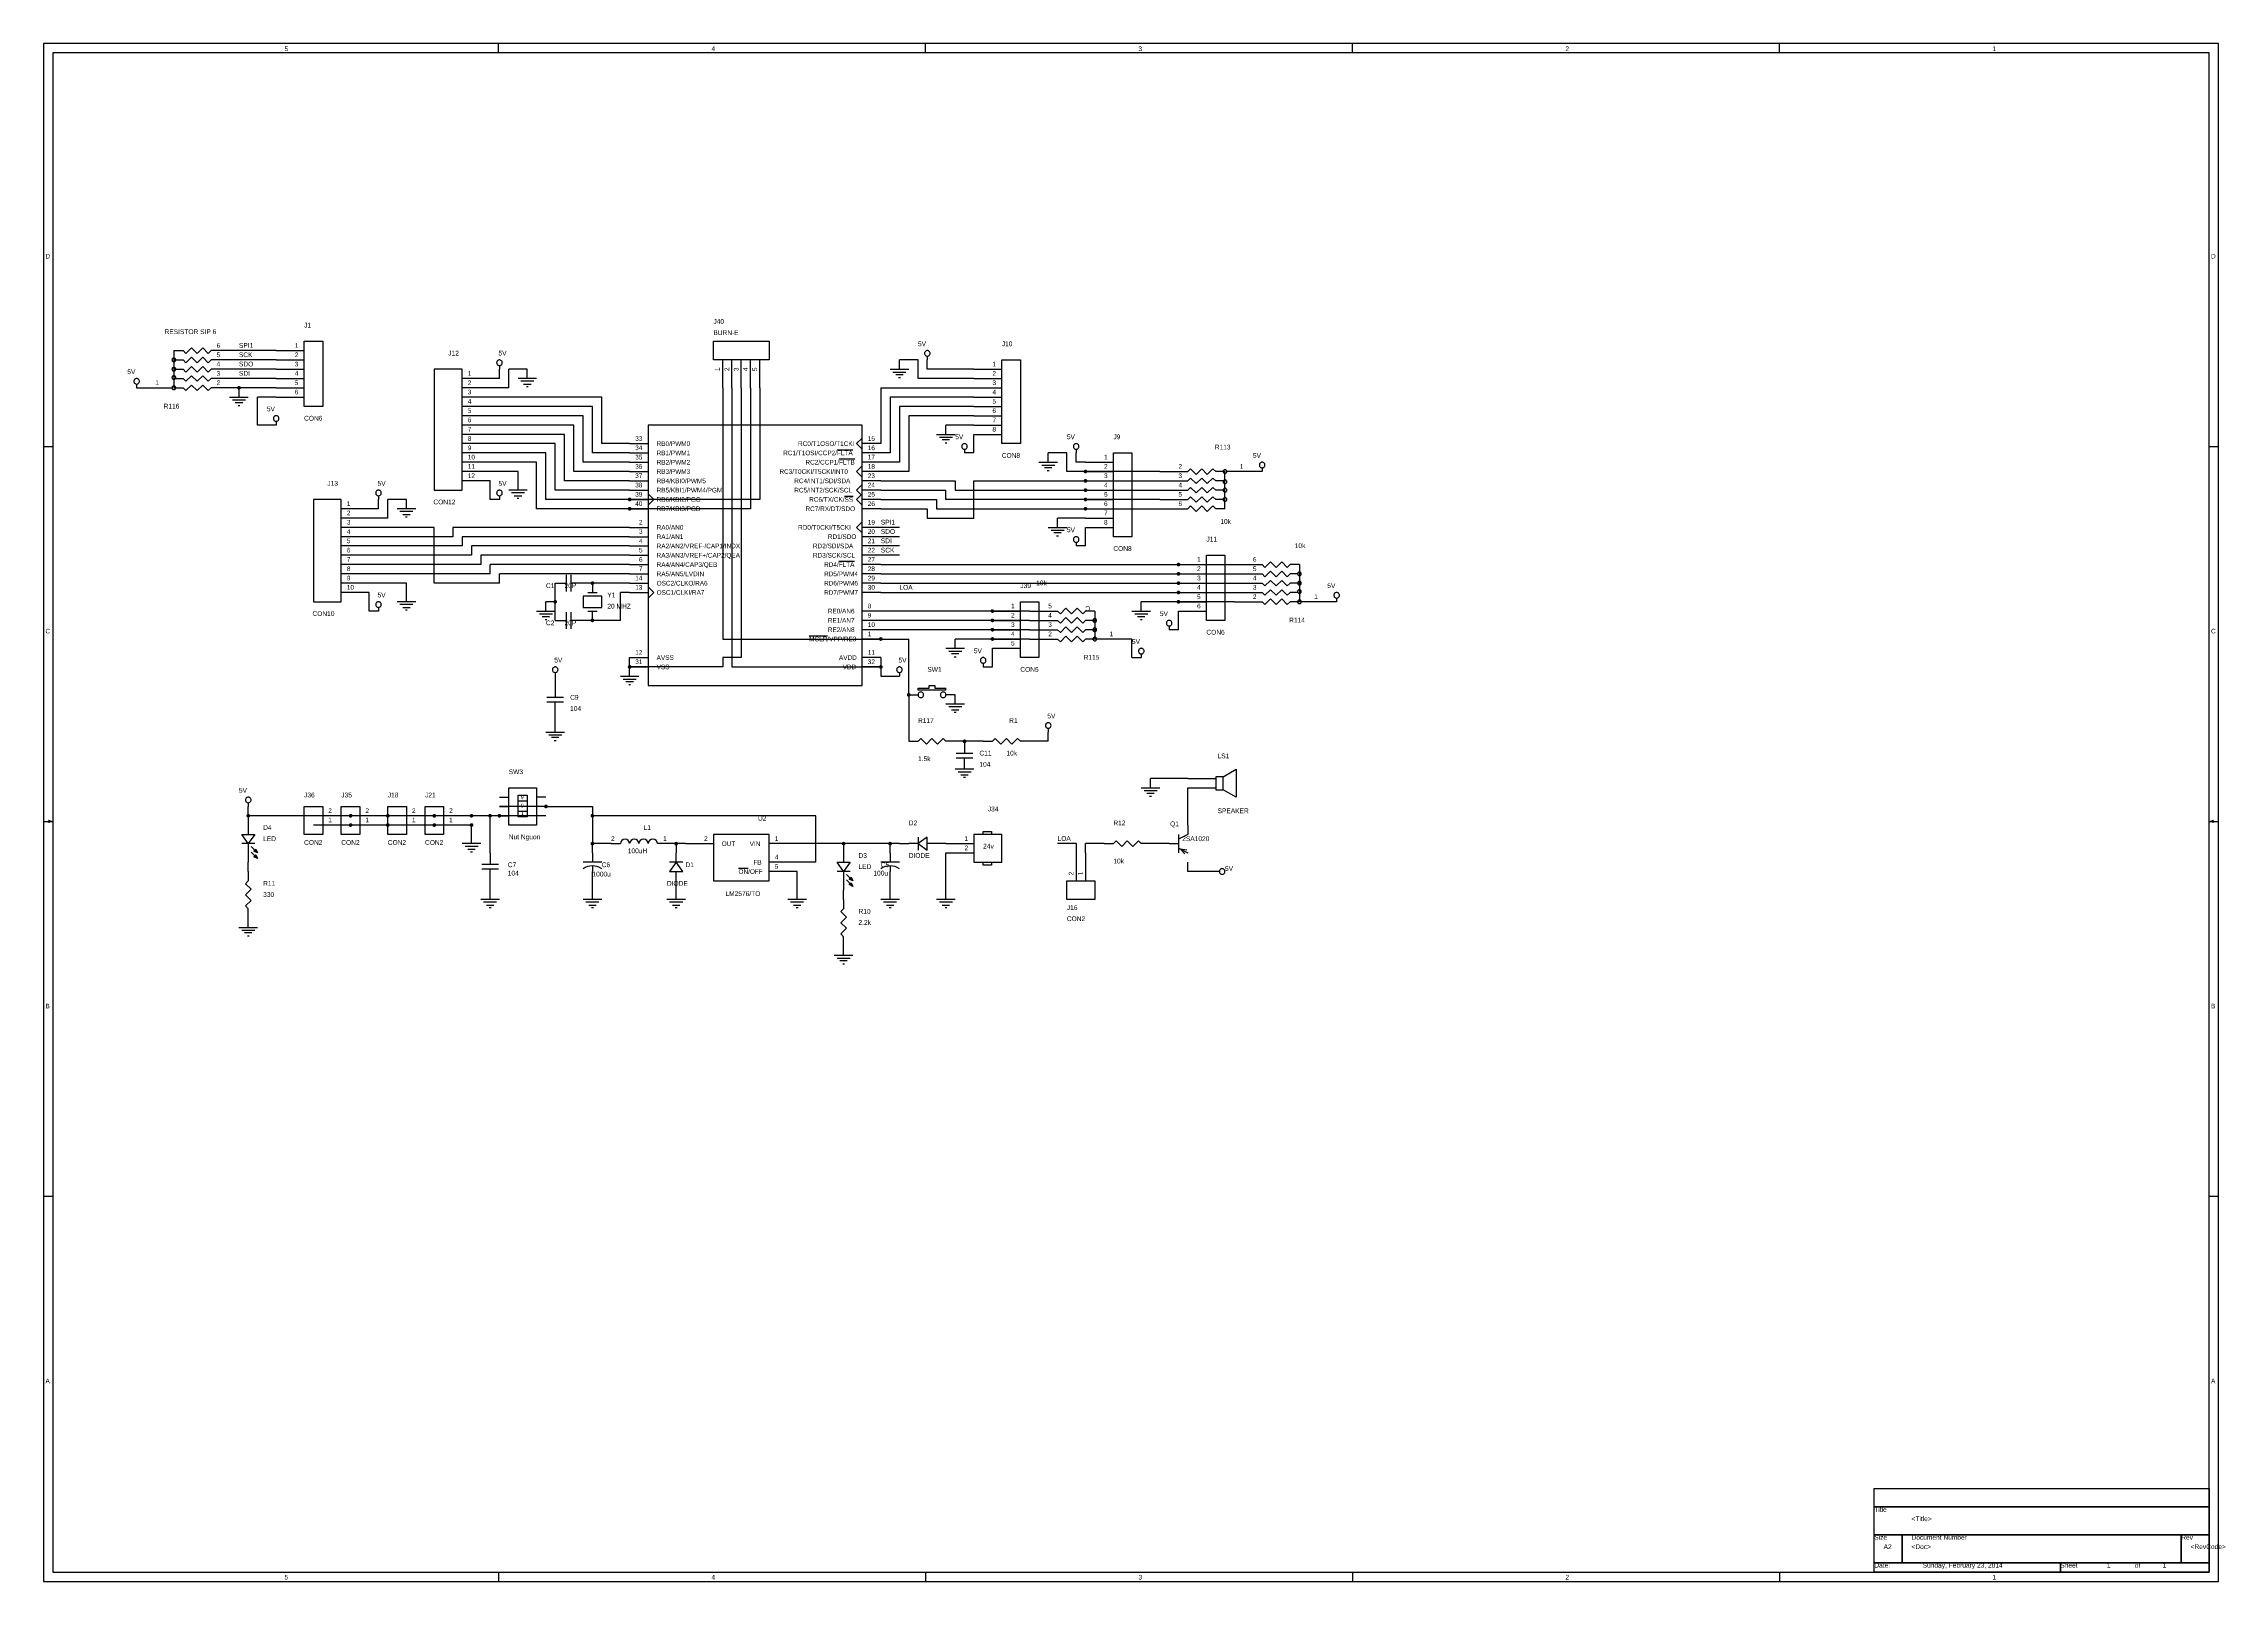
# Model space of a CAD drawing. Extents: x -3 to 593, y 3 to 422.
import ezdxf

# ---------------------------------------------------------------- set-up
doc = ezdxf.new("R2010")
doc.units = 0

msp = doc.modelspace()

# ---------------------------------------------------------------- linework, layer by layer
at = {"layer": 'PARTS'}
for p, q in [((50.8, 338.582), (43.18, 338.582)), ((50.8, 336.042), (43.18, 336.042)), ((50.8, 333.502), (43.18, 333.502)), ((60.96, 338.582), (68.58, 338.582)), ((60.96, 336.042), (68.58, 336.042)), ((60.96, 333.502), (68.58, 333.502)), ((182.88, 328.422), (182.88, 336.042)), ((185.42, 328.422), (185.42, 336.042)), ((187.96, 328.422), (187.96, 336.042)), ((190.5, 328.422), (190.5, 336.042)), ((193.04, 328.422), (193.04, 336.042)), ((251.46, 333.502), (259.08, 333.502)), ((22.86, 328.422), (30.48, 328.422)), ((50.8, 330.962), (43.18, 330.962)), ((50.8, 328.422), (43.18, 328.422)), ((60.96, 330.962), (68.58, 330.962)), ((60.96, 328.422), (68.58, 328.422)), ((119.38, 330.962), (111.76, 330.962)), ((119.38, 328.422), (111.76, 328.422)), ((251.46, 330.962), (259.08, 330.962)), ((251.46, 328.422), (259.08, 328.422)), ((60.96, 325.882), (68.58, 325.882)), ((119.38, 325.882), (111.76, 325.882)), ((119.38, 323.342), (111.76, 323.342)), ((251.46, 325.882), (259.08, 325.882)), ((251.46, 323.342), (259.08, 323.342)), ((119.38, 320.802), (111.76, 320.802)), ((119.38, 318.262), (111.76, 318.262)), ((119.38, 315.722), (111.76, 315.722)), ((251.46, 320.802), (259.08, 320.802)), ((251.46, 318.262), (259.08, 318.262)), ((251.46, 315.722), (259.08, 315.722)), ((119.38, 313.182), (111.76, 313.182)), ((119.38, 310.642), (111.76, 310.642)), ((157.48, 313.182), (162.56, 313.182)), ((157.48, 310.642), (162.56, 310.642)), ((220.98, 314.706), (219.456, 313.182)), ((219.456, 313.182), (220.98, 311.658)), ((226.06, 313.182), (220.98, 313.182)), ((226.06, 310.642), (220.98, 310.642)), ((119.38, 308.102), (111.76, 308.102)), ((119.38, 305.562), (111.76, 305.562)), ((157.48, 308.102), (162.56, 308.102)), ((157.48, 305.562), (162.56, 305.562)), ((220.98, 307.086), (219.456, 305.562)), ((219.456, 305.562), (220.98, 304.038)), ((226.06, 308.102), (220.98, 308.102)), ((226.06, 305.562), (220.98, 305.562)), ((281.94, 308.102), (289.56, 308.102)), ((281.94, 305.562), (289.56, 305.562)), ((302.26, 305.562), (309.88, 305.562)), ((330.2, 305.562), (322.58, 305.562)), ((119.38, 303.022), (111.76, 303.022)), ((157.48, 303.022), (162.56, 303.022)), ((157.48, 300.482), (162.56, 300.482)), ((157.48, 297.942), (162.56, 297.942)), ((162.56, 299.466), (164.084, 297.942)), ((164.084, 297.942), (162.56, 296.418)), ((220.98, 302.006), (219.456, 300.482)), ((219.456, 300.482), (220.98, 298.958)), ((220.98, 299.466), (219.456, 297.942)), ((219.456, 297.942), (220.98, 296.418)), ((226.06, 303.022), (220.98, 303.022)), ((226.06, 300.482), (220.98, 300.482)), ((226.06, 297.942), (220.98, 297.942)), ((281.94, 303.022), (289.56, 303.022)), ((281.94, 300.482), (289.56, 300.482)), ((281.94, 297.942), (289.56, 297.942)), ((302.26, 303.022), (309.88, 303.022)), ((302.26, 300.482), (309.88, 300.482)), ((302.26, 297.942), (309.88, 297.942)), ((86.36, 295.402), (78.74, 295.402)), ((86.36, 292.862), (78.74, 292.862)), ((157.48, 295.402), (162.56, 295.402)), ((220.98, 291.846), (219.456, 290.322)), ((226.06, 295.402), (220.98, 295.402)), ((281.94, 295.402), (289.56, 295.402)), ((281.94, 292.862), (289.56, 292.862)), ((302.26, 295.402), (309.88, 295.402)), ((86.36, 290.322), (78.74, 290.322)), ((86.36, 287.782), (78.74, 287.782)), ((157.48, 290.322), (162.56, 290.322)), ((157.48, 287.782), (162.56, 287.782)), ((219.456, 290.322), (220.98, 288.798)), ((226.06, 290.322), (220.98, 290.322)), ((226.06, 287.782), (220.98, 287.782)), ((281.94, 290.322), (289.56, 290.322)), ((86.36, 285.242), (78.74, 285.242)), ((86.36, 282.702), (78.74, 282.702)), ((86.36, 280.162), (78.74, 280.162)), ((157.48, 285.242), (162.56, 285.242)), ((157.48, 282.702), (162.56, 282.702)), ((157.48, 280.162), (162.56, 280.162)), ((226.06, 285.242), (220.98, 285.242)), ((226.06, 282.702), (220.98, 282.702)), ((226.06, 280.162), (220.98, 280.162)), ((307.34, 280.162), (314.96, 280.162)), ((322.58, 280.162), (330.2, 280.162)), ((86.36, 277.622), (78.74, 277.622)), ((86.36, 275.082), (78.74, 275.082)), ((137.16, 275.082), (139.7, 275.082)), ((144.78, 275.082), (142.24, 275.082)), ((147.32, 275.082), (147.32, 272.542)), ((157.48, 277.622), (162.56, 277.622)), ((157.48, 275.082), (162.56, 275.082)), ((162.56, 274.066), (164.084, 272.542)), ((226.06, 277.622), (220.98, 277.622)), ((226.06, 275.082), (220.98, 275.082)), ((307.34, 277.622), (314.96, 277.622)), ((307.34, 275.082), (314.96, 275.082)), ((322.58, 277.622), (330.2, 277.622)), ((322.58, 275.082), (330.2, 275.082)), ((86.36, 272.542), (78.74, 272.542)), ((157.48, 272.542), (162.56, 272.542)), ((164.084, 272.542), (162.56, 271.018)), ((226.06, 272.542), (220.98, 272.542)), ((307.34, 272.542), (314.96, 272.542)), ((307.34, 270.002), (314.96, 270.002)), ((322.58, 272.542), (330.2, 272.542)), ((322.58, 270.002), (330.2, 270.002)), ((350.52, 270.002), (342.9, 270.002)), ((137.16, 264.922), (139.7, 264.922)), ((144.78, 264.922), (142.24, 264.922)), ((147.32, 264.922), (147.32, 267.462)), ((226.06, 267.462), (220.98, 267.462)), ((226.06, 264.922), (220.98, 264.922)), ((226.06, 262.382), (220.98, 262.382)), ((256.54, 267.462), (264.16, 267.462)), ((256.54, 264.922), (264.16, 264.922)), ((256.54, 262.382), (264.16, 262.382)), ((266.7, 267.462), (274.32, 267.462)), ((266.7, 264.922), (274.32, 264.922)), ((266.7, 262.382), (274.32, 262.382)), ((307.34, 267.462), (314.96, 267.462)), ((226.06, 259.842), (220.98, 259.842)), ((256.54, 259.842), (264.16, 259.842)), ((256.54, 257.302), (264.16, 257.302)), ((266.7, 259.842), (274.32, 259.842)), ((294.64, 259.842), (287.02, 259.842)), ((157.48, 254.762), (162.56, 254.762)), ((157.48, 252.222), (162.56, 252.222)), ((226.06, 254.762), (220.98, 254.762)), ((226.06, 252.222), (220.98, 252.222)), ((137.16, 247.142), (137.16, 244.602)), ((233.68, 244.602), (236.22, 244.602)), ((246.38, 244.602), (243.84, 244.602)), ((137.16, 239.522), (137.16, 242.062)), ((233.68, 231.902), (236.22, 231.902)), ((246.38, 231.902), (243.84, 231.902)), ((248.92, 231.902), (248.92, 229.362)), ((248.92, 224.282), (248.92, 226.822)), ((254, 231.902), (256.54, 231.902)), ((266.7, 231.902), (264.16, 231.902)), ((309.88, 221.742), (317.5, 221.742)), ((121.92, 216.662), (124.46, 216.662)), ((134.62, 216.662), (132.08, 216.662)), ((309.88, 219.202), (317.5, 219.202)), ((53.34, 211.582), (53.34, 209.042)), ((81.28, 211.582), (73.66, 211.582)), ((81.28, 209.042), (73.66, 209.042)), ((91.44, 211.582), (83.82, 211.582)), ((91.44, 209.042), (83.82, 209.042)), ((104.14, 211.582), (96.52, 211.582)), ((104.14, 209.042), (96.52, 209.042)), ((114.3, 211.582), (106.68, 211.582)), ((114.3, 209.042), (106.68, 209.042)), ((121.92, 214.122), (124.46, 214.122)), ((121.92, 211.582), (124.46, 211.582)), ((134.62, 214.122), (132.08, 214.122)), ((134.62, 211.582), (132.08, 211.582)), ((309.88, 209.042), (309.88, 206.502)), ((152.4, 203.962), (154.94, 203.962)), ((167.64, 203.962), (165.1, 203.962)), ((170.18, 203.962), (170.18, 201.422)), ((172.72, 203.962), (180.34, 203.962)), ((203.2, 203.962), (195.58, 203.962)), ((215.9, 203.962), (215.9, 201.422)), ((231.14, 203.962), (233.68, 203.962)), ((243.84, 203.962), (241.3, 203.962)), ((243.84, 203.962), (251.46, 203.962)), ((287.02, 203.962), (289.56, 203.962)), ((299.72, 203.962), (297.18, 203.962)), ((304.8, 203.962), (307.34, 203.962)), ((53.34, 196.342), (53.34, 198.882)), ((119.38, 201.422), (119.38, 198.882)), ((147.32, 201.422), (147.32, 198.882)), ((203.2, 198.882), (195.58, 198.882)), ((228.6, 201.422), (228.6, 198.882)), ((243.84, 201.422), (251.46, 201.422)), ((279.4, 201.422), (279.4, 193.802)), ((281.94, 201.422), (281.94, 193.802)), ((309.88, 196.342), (309.88, 198.882)), ((53.34, 196.342), (53.34, 193.802)), ((119.38, 193.802), (119.38, 196.342)), ((147.32, 193.802), (147.32, 196.342)), ((170.18, 191.262), (170.18, 193.802)), ((203.2, 196.342), (195.58, 196.342)), ((215.9, 188.722), (215.9, 191.262)), ((228.6, 193.802), (228.6, 196.342)), ((53.34, 183.642), (53.34, 186.182)), ((215.9, 188.722), (215.9, 186.182)), ((215.9, 176.022), (215.9, 178.562))]:
    msp.add_line(p, q, dxfattribs=at)
for points in [[(68.58, 341.122), (73.66, 341.122), (73.66, 323.342), (68.58, 323.342)], [(180.34, 336.042), (180.34, 341.122), (195.58, 341.122), (195.58, 336.042)], [(111.76, 333.502), (104.14, 333.502), (104.14, 300.482), (111.76, 300.482)], [(259.08, 336.042), (264.16, 336.042), (264.16, 313.182), (259.08, 313.182)], [(162.56, 247.142), (220.98, 247.142), (220.98, 318.262), (162.56, 318.262)], [(289.56, 310.642), (294.64, 310.642), (294.64, 287.782), (289.56, 287.782)], [(78.74, 297.942), (71.12, 297.942), (71.12, 270.002), (78.74, 270.002)], [(314.96, 282.702), (320.04, 282.702), (320.04, 264.922), (314.96, 264.922)], [(264.16, 270.002), (269.24, 270.002), (269.24, 254.762), (264.16, 254.762)], [(124.46, 219.202), (132.08, 219.202), (132.08, 209.042), (124.46, 209.042)], [(127, 217.17), (129.54, 217.17), (129.54, 211.328), (127, 211.328)], [(73.66, 206.502), (68.58, 206.502), (68.58, 214.122), (73.66, 214.122)], [(83.82, 206.502), (78.74, 206.502), (78.74, 214.122), (83.82, 214.122)], [(96.52, 206.502), (91.44, 206.502), (91.44, 214.122), (96.52, 214.122)], [(106.68, 206.502), (101.6, 206.502), (101.6, 214.122), (106.68, 214.122)], [(53.34, 203.962), (53.34, 203.962), (51.562, 206.502), (55.118, 206.502), (53.34, 203.962)], [(195.58, 206.502), (180.34, 206.502), (180.34, 193.802), (195.58, 193.802)], [(236.22, 203.962), (236.22, 203.962), (238.76, 202.184), (238.76, 205.74), (236.22, 203.962)], [(259.08, 206.502), (251.46, 206.502), (251.46, 198.882), (259.08, 198.882)], [(55.372, 202.438), (55.372, 202.438), (55.88, 201.422), (54.864, 201.93), (55.372, 202.438)], [(55.372, 200.914), (55.372, 200.914), (55.88, 199.898), (54.864, 200.406), (55.372, 200.914)], [(170.18, 198.882), (170.18, 198.882), (168.402, 196.342), (171.958, 196.342), (170.18, 198.882)], [(215.9, 196.342), (215.9, 196.342), (214.122, 198.882), (217.678, 198.882), (215.9, 196.342)], [(217.932, 194.818), (217.932, 194.818), (218.44, 193.802), (217.424, 194.31), (217.932, 194.818)], [(217.932, 193.294), (217.932, 193.294), (218.44, 192.278), (217.424, 192.786), (217.932, 193.294)], [(284.48, 193.802), (284.48, 188.722), (276.86, 188.722), (276.86, 193.802)]]:
    msp.add_lwpolyline(points, close=True, dxfattribs=at)
for points in [[(33.528, 336.042, 0.0985), (33.4893, 336.2364, 0.0985), (33.3792, 336.4012, 0.0985), (33.2144, 336.5113, 0.0985), (33.02, 336.55, 0.0985), (32.8256, 336.5113, 0.0985), (32.6608, 336.4012, 0.0985), (32.5507, 336.2364, 0.0985), (32.512, 336.042, 0.0985), (32.5507, 335.8476, 0.0985), (32.6608, 335.6828, 0.0985), (32.8256, 335.5727, 0.0985), (33.02, 335.534, 0.0985), (33.2144, 335.5727, 0.0985), (33.3792, 335.6828, 0.0985), (33.4893, 335.8476, 0.0985)], [(33.528, 333.502, 0.0985), (33.4893, 333.6964, 0.0985), (33.3792, 333.8612, 0.0985), (33.2144, 333.9713, 0.0985), (33.02, 334.01, 0.0985), (32.8256, 333.9713, 0.0985), (32.6608, 333.8612, 0.0985), (32.5507, 333.6964, 0.0985), (32.512, 333.502, 0.0985), (32.5507, 333.3076, 0.0985), (32.6608, 333.1428, 0.0985), (32.8256, 333.0327, 0.0985), (33.02, 332.994, 0.0985), (33.2144, 333.0327, 0.0985), (33.3792, 333.1428, 0.0985), (33.4893, 333.3076, 0.0985)], [(122.682, 335.28, 0.0985), (122.624, 335.5716, 0.0985), (122.4588, 335.8188, 0.0985), (122.2116, 335.984, 0.0985), (121.92, 336.042, 0.0985), (121.6284, 335.984, 0.0985), (121.3812, 335.8188, 0.0985), (121.216, 335.5716, 0.0985), (121.158, 335.28, 0.0985), (121.216, 334.9884, 0.0985), (121.3812, 334.7412, 0.0985), (121.6284, 334.576, 0.0985), (121.92, 334.518, 0.0985), (122.2116, 334.576, 0.0985), (122.4588, 334.7412, 0.0985), (122.624, 334.9884, 0.0985)], [(239.522, 337.82, 0.0985), (239.464, 338.1116, 0.0985), (239.2988, 338.3588, 0.0985), (239.0516, 338.524, 0.0985), (238.76, 338.582, 0.0985), (238.4684, 338.524, 0.0985), (238.2212, 338.3588, 0.0985), (238.056, 338.1116, 0.0985), (237.998, 337.82, 0.0985), (238.056, 337.5284, 0.0985), (238.2212, 337.2812, 0.0985), (238.4684, 337.116, 0.0985), (238.76, 337.058, 0.0985), (239.0516, 337.116, 0.0985), (239.2988, 337.2812, 0.0985), (239.464, 337.5284, 0.0985)], [(23.622, 330.2, 0.0985), (23.564, 330.4916, 0.0985), (23.3988, 330.7388, 0.0985), (23.1516, 330.904, 0.0985), (22.86, 330.962, 0.0985), (22.5684, 330.904, 0.0985), (22.3212, 330.7388, 0.0985), (22.156, 330.4916, 0.0985), (22.098, 330.2, 0.0985), (22.156, 329.9084, 0.0985), (22.3212, 329.6612, 0.0985), (22.5684, 329.496, 0.0985), (22.86, 329.438, 0.0985), (23.1516, 329.496, 0.0985), (23.3988, 329.6612, 0.0985), (23.564, 329.9084, 0.0985)], [(33.528, 331.216, 0.0985), (33.4893, 331.4104, 0.0985), (33.3792, 331.5752, 0.0985), (33.2144, 331.6853, 0.0985), (33.02, 331.724, 0.0985), (32.8256, 331.6853, 0.0985), (32.6608, 331.5752, 0.0985), (32.5507, 331.4104, 0.0985), (32.512, 331.216, 0.0985), (32.5507, 331.0216, 0.0985), (32.6608, 330.8568, 0.0985), (32.8256, 330.7467, 0.0985), (33.02, 330.708, 0.0985), (33.2144, 330.7467, 0.0985), (33.3792, 330.8568, 0.0985), (33.4893, 331.0216, 0.0985)], [(33.528, 328.422, 0.0985), (33.4893, 328.6164, 0.0985), (33.3792, 328.7812, 0.0985), (33.2144, 328.8913, 0.0985), (33.02, 328.93, 0.0985), (32.8256, 328.8913, 0.0985), (32.6608, 328.7812, 0.0985), (32.5507, 328.6164, 0.0985), (32.512, 328.422, 0.0985), (32.5507, 328.2276, 0.0985), (32.6608, 328.0628, 0.0985), (32.8256, 327.9527, 0.0985), (33.02, 327.914, 0.0985), (33.2144, 327.9527, 0.0985), (33.3792, 328.0628, 0.0985), (33.4893, 328.2276, 0.0985)], [(61.722, 320.04, 0.0985), (61.664, 320.3316, 0.0985), (61.4988, 320.5788, 0.0985), (61.2516, 320.744, 0.0985), (60.96, 320.802, 0.0985), (60.6684, 320.744, 0.0985), (60.4212, 320.5788, 0.0985), (60.256, 320.3316, 0.0985), (60.198, 320.04, 0.0985), (60.256, 319.7484, 0.0985), (60.4212, 319.5012, 0.0985), (60.6684, 319.336, 0.0985), (60.96, 319.278, 0.0985), (61.2516, 319.336, 0.0985), (61.4988, 319.5012, 0.0985), (61.664, 319.7484, 0.0985)], [(249.682, 312.42, 0.0985), (249.624, 312.7116, 0.0985), (249.4588, 312.9588, 0.0985), (249.2116, 313.124, 0.0985), (248.92, 313.182, 0.0985), (248.6284, 313.124, 0.0985), (248.3812, 312.9588, 0.0985), (248.216, 312.7116, 0.0985), (248.158, 312.42, 0.0985), (248.216, 312.1284, 0.0985), (248.3812, 311.8812, 0.0985), (248.6284, 311.716, 0.0985), (248.92, 311.658, 0.0985), (249.2116, 311.716, 0.0985), (249.4588, 311.8812, 0.0985), (249.624, 312.1284, 0.0985)], [(280.162, 312.42, 0.0985), (280.104, 312.7116, 0.0985), (279.9388, 312.9588, 0.0985), (279.6916, 313.124, 0.0985), (279.4, 313.182, 0.0985), (279.1084, 313.124, 0.0985), (278.8612, 312.9588, 0.0985), (278.696, 312.7116, 0.0985), (278.638, 312.42, 0.0985), (278.696, 312.1284, 0.0985), (278.8612, 311.8812, 0.0985), (279.1084, 311.716, 0.0985), (279.4, 311.658, 0.0985), (279.6916, 311.716, 0.0985), (279.9388, 311.8812, 0.0985), (280.104, 312.1284, 0.0985)], [(320.548, 305.562, 0.0985), (320.5093, 305.7564, 0.0985), (320.3992, 305.9212, 0.0985), (320.2344, 306.0313, 0.0985), (320.04, 306.07, 0.0985), (319.8456, 306.0313, 0.0985), (319.6808, 305.9212, 0.0985), (319.5707, 305.7564, 0.0985), (319.532, 305.562, 0.0985), (319.5707, 305.3676, 0.0985), (319.6808, 305.2028, 0.0985), (319.8456, 305.0927, 0.0985), (320.04, 305.054, 0.0985), (320.2344, 305.0927, 0.0985), (320.3992, 305.2028, 0.0985), (320.5093, 305.3676, 0.0985)], [(330.962, 307.34, 0.0985), (330.904, 307.6316, 0.0985), (330.7388, 307.8788, 0.0985), (330.4916, 308.044, 0.0985), (330.2, 308.102, 0.0985), (329.9084, 308.044, 0.0985), (329.6612, 307.8788, 0.0985), (329.496, 307.6316, 0.0985), (329.438, 307.34, 0.0985), (329.496, 307.0484, 0.0985), (329.6612, 306.8012, 0.0985), (329.9084, 306.636, 0.0985), (330.2, 306.578, 0.0985), (330.4916, 306.636, 0.0985), (330.7388, 306.8012, 0.0985), (330.904, 307.0484, 0.0985)], [(89.662, 299.72, 0.0985), (89.604, 300.0116, 0.0985), (89.4388, 300.2588, 0.0985), (89.1916, 300.424, 0.0985), (88.9, 300.482, 0.0985), (88.6084, 300.424, 0.0985), (88.3612, 300.2588, 0.0985), (88.196, 300.0116, 0.0985), (88.138, 299.72, 0.0985), (88.196, 299.4284, 0.0985), (88.3612, 299.1812, 0.0985), (88.6084, 299.016, 0.0985), (88.9, 298.958, 0.0985), (89.1916, 299.016, 0.0985), (89.4388, 299.1812, 0.0985), (89.604, 299.4284, 0.0985)], [(122.682, 299.72, 0.0985), (122.624, 300.0116, 0.0985), (122.4588, 300.2588, 0.0985), (122.2116, 300.424, 0.0985), (121.92, 300.482, 0.0985), (121.6284, 300.424, 0.0985), (121.3812, 300.2588, 0.0985), (121.216, 300.0116, 0.0985), (121.158, 299.72, 0.0985), (121.216, 299.4284, 0.0985), (121.3812, 299.1812, 0.0985), (121.6284, 299.016, 0.0985), (121.92, 298.958, 0.0985), (122.2116, 299.016, 0.0985), (122.4588, 299.1812, 0.0985), (122.624, 299.4284, 0.0985)], [(320.548, 302.768, 0.0985), (320.5093, 302.9624, 0.0985), (320.3992, 303.1272, 0.0985), (320.2344, 303.2373, 0.0985), (320.04, 303.276, 0.0985), (319.8456, 303.2373, 0.0985), (319.6808, 303.1272, 0.0985), (319.5707, 302.9624, 0.0985), (319.532, 302.768, 0.0985), (319.5707, 302.5736, 0.0985), (319.6808, 302.4088, 0.0985), (319.8456, 302.2987, 0.0985), (320.04, 302.26, 0.0985), (320.2344, 302.2987, 0.0985), (320.3992, 302.4088, 0.0985), (320.5093, 302.5736, 0.0985)], [(320.548, 300.482, 0.0985), (320.5093, 300.6764, 0.0985), (320.3992, 300.8412, 0.0985), (320.2344, 300.9513, 0.0985), (320.04, 300.99, 0.0985), (319.8456, 300.9513, 0.0985), (319.6808, 300.8412, 0.0985), (319.5707, 300.6764, 0.0985), (319.532, 300.482, 0.0985), (319.5707, 300.2876, 0.0985), (319.6808, 300.1228, 0.0985), (319.8456, 300.0127, 0.0985), (320.04, 299.974, 0.0985), (320.2344, 300.0127, 0.0985), (320.3992, 300.1228, 0.0985), (320.5093, 300.2876, 0.0985)], [(320.548, 297.942, 0.0985), (320.5093, 298.1364, 0.0985), (320.3992, 298.3012, 0.0985), (320.2344, 298.4113, 0.0985), (320.04, 298.45, 0.0985), (319.8456, 298.4113, 0.0985), (319.6808, 298.3012, 0.0985), (319.5707, 298.1364, 0.0985), (319.532, 297.942, 0.0985), (319.5707, 297.7476, 0.0985), (319.6808, 297.5828, 0.0985), (319.8456, 297.4727, 0.0985), (320.04, 297.434, 0.0985), (320.2344, 297.4727, 0.0985), (320.3992, 297.5828, 0.0985), (320.5093, 297.7476, 0.0985)], [(280.162, 287.02, 0.0985), (280.104, 287.3116, 0.0985), (279.9388, 287.5588, 0.0985), (279.6916, 287.724, 0.0985), (279.4, 287.782, 0.0985), (279.1084, 287.724, 0.0985), (278.8612, 287.5588, 0.0985), (278.696, 287.3116, 0.0985), (278.638, 287.02, 0.0985), (278.696, 286.7284, 0.0985), (278.8612, 286.4812, 0.0985), (279.1084, 286.316, 0.0985), (279.4, 286.258, 0.0985), (279.6916, 286.316, 0.0985), (279.9388, 286.4812, 0.0985), (280.104, 286.7284, 0.0985)], [(340.868, 277.622, 0.0985), (340.8293, 277.8164, 0.0985), (340.7192, 277.9812, 0.0985), (340.5544, 278.0913, 0.0985), (340.36, 278.13, 0.0985), (340.1656, 278.0913, 0.0985), (340.0008, 277.9812, 0.0985), (339.8907, 277.8164, 0.0985), (339.852, 277.622, 0.0985), (339.8907, 277.4276, 0.0985), (340.0008, 277.2628, 0.0985), (340.1656, 277.1527, 0.0985), (340.36, 277.114, 0.0985), (340.5544, 277.1527, 0.0985), (340.7192, 277.2628, 0.0985), (340.8293, 277.4276, 0.0985)], [(340.868, 275.082, 0.0985), (340.8293, 275.2764, 0.0985), (340.7192, 275.4412, 0.0985), (340.5544, 275.5513, 0.0985), (340.36, 275.59, 0.0985), (340.1656, 275.5513, 0.0985), (340.0008, 275.4412, 0.0985), (339.8907, 275.2764, 0.0985), (339.852, 275.082, 0.0985), (339.8907, 274.8876, 0.0985), (340.0008, 274.7228, 0.0985), (340.1656, 274.6127, 0.0985), (340.36, 274.574, 0.0985), (340.5544, 274.6127, 0.0985), (340.7192, 274.7228, 0.0985), (340.8293, 274.8876, 0.0985)], [(89.662, 269.24, 0.0985), (89.604, 269.5316, 0.0985), (89.4388, 269.7788, 0.0985), (89.1916, 269.944, 0.0985), (88.9, 270.002, 0.0985), (88.6084, 269.944, 0.0985), (88.3612, 269.7788, 0.0985), (88.196, 269.5316, 0.0985), (88.138, 269.24, 0.0985), (88.196, 268.9484, 0.0985), (88.3612, 268.7012, 0.0985), (88.6084, 268.536, 0.0985), (88.9, 268.478, 0.0985), (89.1916, 268.536, 0.0985), (89.4388, 268.7012, 0.0985), (89.604, 268.9484, 0.0985)], [(340.868, 272.796, 0.0985), (340.8293, 272.9904, 0.0985), (340.7192, 273.1552, 0.0985), (340.5544, 273.2653, 0.0985), (340.36, 273.304, 0.0985), (340.1656, 273.2653, 0.0985), (340.0008, 273.1552, 0.0985), (339.8907, 272.9904, 0.0985), (339.852, 272.796, 0.0985), (339.8907, 272.6016, 0.0985), (340.0008, 272.4368, 0.0985), (340.1656, 272.3267, 0.0985), (340.36, 272.288, 0.0985), (340.5544, 272.3267, 0.0985), (340.7192, 272.4368, 0.0985), (340.8293, 272.6016, 0.0985)], [(340.868, 270.002, 0.0985), (340.8293, 270.1964, 0.0985), (340.7192, 270.3612, 0.0985), (340.5544, 270.4713, 0.0985), (340.36, 270.51, 0.0985), (340.1656, 270.4713, 0.0985), (340.0008, 270.3612, 0.0985), (339.8907, 270.1964, 0.0985), (339.852, 270.002, 0.0985), (339.8907, 269.8076, 0.0985), (340.0008, 269.6428, 0.0985), (340.1656, 269.5327, 0.0985), (340.36, 269.494, 0.0985), (340.5544, 269.5327, 0.0985), (340.7192, 269.6428, 0.0985), (340.8293, 269.8076, 0.0985)], [(351.282, 271.78, 0.0985), (351.224, 272.0716, 0.0985), (351.0588, 272.3188, 0.0985), (350.8116, 272.484, 0.0985), (350.52, 272.542, 0.0985), (350.2284, 272.484, 0.0985), (349.9812, 272.3188, 0.0985), (349.816, 272.0716, 0.0985), (349.758, 271.78, 0.0985), (349.816, 271.4884, 0.0985), (349.9812, 271.2412, 0.0985), (350.2284, 271.076, 0.0985), (350.52, 271.018, 0.0985), (350.8116, 271.076, 0.0985), (351.0588, 271.2412, 0.0985), (351.224, 271.4884, 0.0985)], [(284.988, 264.922, 0.0985), (284.9493, 265.1164, 0.0985), (284.8392, 265.2812, 0.0985), (284.6744, 265.3913, 0.0985), (284.48, 265.43, 0.0985), (284.2856, 265.3913, 0.0985), (284.1208, 265.2812, 0.0985), (284.0107, 265.1164, 0.0985), (283.972, 264.922, 0.0985), (284.0107, 264.7276, 0.0985), (284.1208, 264.5628, 0.0985), (284.2856, 264.4527, 0.0985), (284.48, 264.414, 0.0985), (284.6744, 264.4527, 0.0985), (284.8392, 264.5628, 0.0985), (284.9493, 264.7276, 0.0985)], [(284.988, 262.382, 0.0985), (284.9493, 262.5764, 0.0985), (284.8392, 262.7412, 0.0985), (284.6744, 262.8513, 0.0985), (284.48, 262.89, 0.0985), (284.2856, 262.8513, 0.0985), (284.1208, 262.7412, 0.0985), (284.0107, 262.5764, 0.0985), (283.972, 262.382, 0.0985), (284.0107, 262.1876, 0.0985), (284.1208, 262.0228, 0.0985), (284.2856, 261.9127, 0.0985), (284.48, 261.874, 0.0985), (284.6744, 261.9127, 0.0985), (284.8392, 262.0228, 0.0985), (284.9493, 262.1876, 0.0985)], [(305.562, 264.16, 0.0985), (305.504, 264.4516, 0.0985), (305.3388, 264.6988, 0.0985), (305.0916, 264.864, 0.0985), (304.8, 264.922, 0.0985), (304.5084, 264.864, 0.0985), (304.2612, 264.6988, 0.0985), (304.096, 264.4516, 0.0985), (304.038, 264.16, 0.0985), (304.096, 263.8684, 0.0985), (304.2612, 263.6212, 0.0985), (304.5084, 263.456, 0.0985), (304.8, 263.398, 0.0985), (305.0916, 263.456, 0.0985), (305.3388, 263.6212, 0.0985), (305.504, 263.8684, 0.0985)], [(284.988, 259.842, 0.0985), (284.9493, 260.0364, 0.0985), (284.8392, 260.2012, 0.0985), (284.6744, 260.3113, 0.0985), (284.48, 260.35, 0.0985), (284.2856, 260.3113, 0.0985), (284.1208, 260.2012, 0.0985), (284.0107, 260.0364, 0.0985), (283.972, 259.842, 0.0985), (284.0107, 259.6476, 0.0985), (284.1208, 259.4828, 0.0985), (284.2856, 259.3727, 0.0985), (284.48, 259.334, 0.0985), (284.6744, 259.3727, 0.0985), (284.8392, 259.4828, 0.0985), (284.9493, 259.6476, 0.0985)], [(297.942, 256.54, 0.0985), (297.884, 256.8316, 0.0985), (297.7188, 257.0788, 0.0985), (297.4716, 257.244, 0.0985), (297.18, 257.302, 0.0985), (296.8884, 257.244, 0.0985), (296.6412, 257.0788, 0.0985), (296.476, 256.8316, 0.0985), (296.418, 256.54, 0.0985), (296.476, 256.2484, 0.0985), (296.6412, 256.0012, 0.0985), (296.8884, 255.836, 0.0985), (297.18, 255.778, 0.0985), (297.4716, 255.836, 0.0985), (297.7188, 256.0012, 0.0985), (297.884, 256.2484, 0.0985)], [(137.922, 251.46, 0.0985), (137.864, 251.7516, 0.0985), (137.6988, 251.9988, 0.0985), (137.4516, 252.164, 0.0985), (137.16, 252.222, 0.0985), (136.8684, 252.164, 0.0985), (136.6212, 251.9988, 0.0985), (136.456, 251.7516, 0.0985), (136.398, 251.46, 0.0985), (136.456, 251.1684, 0.0985), (136.6212, 250.9212, 0.0985), (136.8684, 250.756, 0.0985), (137.16, 250.698, 0.0985), (137.4516, 250.756, 0.0985), (137.6988, 250.9212, 0.0985), (137.864, 251.1684, 0.0985)], [(231.902, 251.46, 0.0985), (231.844, 251.7516, 0.0985), (231.6788, 251.9988, 0.0985), (231.4316, 252.164, 0.0985), (231.14, 252.222, 0.0985), (230.8484, 252.164, 0.0985), (230.6012, 251.9988, 0.0985), (230.436, 251.7516, 0.0985), (230.378, 251.46, 0.0985), (230.436, 251.1684, 0.0985), (230.6012, 250.9212, 0.0985), (230.8484, 250.756, 0.0985), (231.14, 250.698, 0.0985), (231.4316, 250.756, 0.0985), (231.6788, 250.9212, 0.0985), (231.844, 251.1684, 0.0985)], [(254.762, 254, 0.0985), (254.704, 254.2916, 0.0985), (254.5388, 254.5388, 0.0985), (254.2916, 254.704, 0.0985), (254, 254.762, 0.0985), (253.7084, 254.704, 0.0985), (253.4612, 254.5388, 0.0985), (253.296, 254.2916, 0.0985), (253.238, 254, 0.0985), (253.296, 253.7084, 0.0985), (253.4612, 253.4612, 0.0985), (253.7084, 253.296, 0.0985), (254, 253.238, 0.0985), (254.2916, 253.296, 0.0985), (254.5388, 253.4612, 0.0985), (254.704, 253.7084, 0.0985)], [(237.744, 244.602, 0.0985), (237.686, 244.8936, 0.0985), (237.5208, 245.1408, 0.0985), (237.2736, 245.306, 0.0985), (236.982, 245.364, 0.0985), (236.6904, 245.306, 0.0985), (236.4432, 245.1408, 0.0985), (236.278, 244.8936, 0.0985), (236.22, 244.602, 0.0985), (236.278, 244.3104, 0.0985), (236.4432, 244.0632, 0.0985), (236.6904, 243.898, 0.0985), (236.982, 243.84, 0.0985), (237.2736, 243.898, 0.0985), (237.5208, 244.0632, 0.0985), (237.686, 244.3104, 0.0985)], [(243.84, 244.602, 0.0985), (243.782, 244.8936, 0.0985), (243.6168, 245.1408, 0.0985), (243.3696, 245.306, 0.0985), (243.078, 245.364, 0.0985), (242.7864, 245.306, 0.0985), (242.5392, 245.1408, 0.0985), (242.374, 244.8936, 0.0985), (242.316, 244.602, 0.0985), (242.374, 244.3104, 0.0985), (242.5392, 244.0632, 0.0985), (242.7864, 243.898, 0.0985), (243.078, 243.84, 0.0985), (243.3696, 243.898, 0.0985), (243.6168, 244.0632, 0.0985), (243.782, 244.3104, 0.0985)], [(272.542, 236.22, 0.0985), (272.484, 236.5116, 0.0985), (272.3188, 236.7588, 0.0985), (272.0716, 236.924, 0.0985), (271.78, 236.982, 0.0985), (271.4884, 236.924, 0.0985), (271.2412, 236.7588, 0.0985), (271.076, 236.5116, 0.0985), (271.018, 236.22, 0.0985), (271.076, 235.9284, 0.0985), (271.2412, 235.6812, 0.0985), (271.4884, 235.516, 0.0985), (271.78, 235.458, 0.0985), (272.0716, 235.516, 0.0985), (272.3188, 235.6812, 0.0985), (272.484, 235.9284, 0.0985)], [(54.102, 215.9, 0.0985), (54.044, 216.1916, 0.0985), (53.8788, 216.4388, 0.0985), (53.6316, 216.604, 0.0985), (53.34, 216.662, 0.0985), (53.0484, 216.604, 0.0985), (52.8012, 216.4388, 0.0985), (52.636, 216.1916, 0.0985), (52.578, 215.9, 0.0985), (52.636, 215.6084, 0.0985), (52.8012, 215.3612, 0.0985), (53.0484, 215.196, 0.0985), (53.34, 215.138, 0.0985), (53.6316, 215.196, 0.0985), (53.8788, 215.3612, 0.0985), (54.044, 215.6084, 0.0985)], [(320.04, 196.342, 0.0985), (319.982, 196.6336, 0.0985), (319.8168, 196.8808, 0.0985), (319.5696, 197.046, 0.0985), (319.278, 197.104, 0.0985), (318.9864, 197.046, 0.0985), (318.7392, 196.8808, 0.0985), (318.574, 196.6336, 0.0985), (318.516, 196.342, 0.0985), (318.574, 196.0504, 0.0985), (318.7392, 195.8032, 0.0985), (318.9864, 195.638, 0.0985), (319.278, 195.58, 0.0985), (319.5696, 195.638, 0.0985), (319.8168, 195.8032, 0.0985), (319.982, 196.0504, 0.0985)]]:
    msp.add_lwpolyline(points, format="xyb", close=True, dxfattribs=at)
for points in [[(33.02, 338.582), (35.56, 338.582)], [(33.02, 338.582), (33.02, 328.422)], [(33.02, 333.502), (35.56, 333.502)], [(33.274, 336.042), (35.56, 336.042)], [(35.56, 338.582), (36.322, 337.82)], [(35.56, 336.042), (36.322, 335.28)], [(35.56, 333.502), (36.322, 332.74)], [(36.322, 337.82), (37.846, 339.344)], [(36.322, 335.28), (37.846, 336.804)], [(36.322, 332.74), (37.846, 334.264)], [(37.846, 339.344), (39.37, 337.82)], [(37.846, 336.804), (39.37, 335.28)], [(37.846, 334.264), (39.37, 332.74)], [(39.37, 337.82), (40.894, 339.344)], [(39.37, 335.28), (40.894, 336.804)], [(39.37, 332.74), (40.894, 334.264)], [(40.894, 339.344), (42.418, 337.82)], [(40.894, 336.804), (42.418, 335.28)], [(40.894, 334.264), (42.418, 332.74)], [(42.418, 337.82), (43.18, 338.582)], [(42.418, 335.28), (43.18, 336.042)], [(42.418, 332.74), (43.18, 333.502)], [(121.92, 334.518), (121.92, 333.502)], [(228.6, 333.502), (233.68, 333.502)], [(238.76, 337.058), (238.76, 336.042)], [(22.86, 329.438), (22.86, 328.422)], [(30.48, 328.422), (32.766, 328.422)], [(33.02, 328.422), (35.56, 328.422)], [(33.274, 330.962), (35.56, 330.962)], [(35.56, 330.962), (36.322, 330.2)], [(35.56, 328.422), (36.322, 327.66)], [(36.322, 330.2), (37.846, 331.724)], [(36.322, 327.66), (37.846, 329.184)], [(37.846, 331.724), (39.37, 330.2)], [(37.846, 329.184), (39.37, 327.66)], [(39.37, 330.2), (40.894, 331.724)], [(39.37, 327.66), (40.894, 329.184)], [(40.894, 331.724), (42.418, 330.2)], [(40.894, 329.184), (42.418, 327.66)], [(42.418, 330.2), (43.18, 330.962)], [(42.418, 327.66), (43.18, 328.422)], [(132.08, 330.962), (127, 330.962)], [(131.318, 330.2), (127.762, 330.2)], [(128.524, 329.438), (130.556, 329.438)], [(129.794, 328.676), (129.286, 328.676)], [(229.362, 332.74), (232.918, 332.74)], [(232.156, 331.978), (230.124, 331.978)], [(230.886, 331.216), (231.394, 331.216)], [(48.26, 325.882), (53.34, 325.882)], [(49.022, 325.12), (52.578, 325.12)], [(51.816, 324.358), (49.784, 324.358)], [(50.546, 323.596), (51.054, 323.596)], [(60.96, 319.278), (60.96, 318.262)], [(241.3, 315.722), (246.38, 315.722)], [(242.062, 314.96), (245.618, 314.96)], [(244.856, 314.198), (242.824, 314.198)], [(243.586, 313.436), (244.094, 313.436)], [(248.92, 311.658), (248.92, 310.642)], [(279.4, 311.658), (279.4, 310.642)], [(269.24, 308.102), (274.32, 308.102)], [(270.002, 307.34), (273.558, 307.34)], [(272.796, 306.578), (270.764, 306.578)], [(271.526, 305.816), (272.034, 305.816)], [(310.642, 306.324), (309.88, 305.562)], [(310.642, 303.784), (309.88, 303.022)], [(312.166, 304.8), (310.642, 306.324)], [(312.166, 302.26), (310.642, 303.784)], [(313.69, 306.324), (312.166, 304.8)], [(313.69, 303.784), (312.166, 302.26)], [(315.214, 304.8), (313.69, 306.324)], [(315.214, 302.26), (313.69, 303.784)], [(316.738, 306.324), (315.214, 304.8)], [(316.738, 303.784), (315.214, 302.26)], [(317.5, 305.562), (316.738, 306.324)], [(317.5, 303.022), (316.738, 303.784)], [(320.04, 305.562), (317.5, 305.562)], [(320.04, 295.402), (320.04, 305.562)], [(322.58, 305.562), (320.294, 305.562)], [(330.2, 306.578), (330.2, 305.562)], [(88.9, 298.958), (88.9, 297.942)], [(121.92, 298.958), (121.92, 297.942)], [(129.54, 300.482), (124.46, 300.482)], [(128.778, 299.72), (125.222, 299.72)], [(125.984, 298.958), (128.016, 298.958)], [(127.254, 298.196), (126.746, 298.196)], [(310.642, 301.244), (309.88, 300.482)], [(310.642, 298.704), (309.88, 297.942)], [(312.166, 299.72), (310.642, 301.244)], [(312.166, 297.18), (310.642, 298.704)], [(313.69, 301.244), (312.166, 299.72)], [(313.69, 298.704), (312.166, 297.18)], [(315.214, 299.72), (313.69, 301.244)], [(315.214, 297.18), (313.69, 298.704)], [(316.738, 301.244), (315.214, 299.72)], [(316.738, 298.704), (315.214, 297.18)], [(317.5, 300.482), (316.738, 301.244)], [(317.5, 297.942), (316.738, 298.704)], [(319.786, 303.022), (317.5, 303.022)], [(320.04, 300.482), (317.5, 300.482)], [(319.786, 297.942), (317.5, 297.942)], [(99.06, 295.402), (93.98, 295.402)], [(98.298, 294.64), (94.742, 294.64)], [(95.504, 293.878), (97.536, 293.878)], [(96.774, 293.116), (96.266, 293.116)], [(310.642, 296.164), (309.88, 295.402)], [(312.166, 294.64), (310.642, 296.164)], [(313.69, 296.164), (312.166, 294.64)], [(315.214, 294.64), (313.69, 296.164)], [(316.738, 296.164), (315.214, 294.64)], [(317.5, 295.402), (316.738, 296.164)], [(320.04, 295.402), (317.5, 295.402)], [(271.78, 290.322), (276.86, 290.322)], [(272.542, 289.56), (276.098, 289.56)], [(275.336, 288.798), (273.304, 288.798)], [(274.066, 288.036), (274.574, 288.036)], [(279.4, 286.258), (279.4, 285.242)], [(330.962, 279.4), (330.2, 280.162)], [(332.486, 280.924), (330.962, 279.4)], [(334.01, 279.4), (332.486, 280.924)], [(335.534, 280.924), (334.01, 279.4)], [(337.058, 279.4), (335.534, 280.924)], [(337.82, 280.162), (337.058, 279.4)], [(340.36, 280.162), (337.82, 280.162)], [(340.36, 280.162), (340.36, 270.002)], [(139.7, 275.082), (140.208, 275.082)], [(140.208, 272.796), (140.208, 277.368)], [(141.478, 272.796), (141.478, 277.368)], [(142.24, 275.082), (141.478, 275.082)], [(330.962, 276.86), (330.2, 277.622)], [(330.962, 274.32), (330.2, 275.082)], [(332.486, 278.384), (330.962, 276.86)], [(332.486, 275.844), (330.962, 274.32)], [(334.01, 276.86), (332.486, 278.384)], [(334.01, 274.32), (332.486, 275.844)], [(335.534, 278.384), (334.01, 276.86)], [(335.534, 275.844), (334.01, 274.32)], [(337.058, 276.86), (335.534, 278.384)], [(337.058, 274.32), (335.534, 275.844)], [(337.82, 277.622), (337.058, 276.86)], [(337.82, 275.082), (337.058, 274.32)], [(340.106, 277.622), (337.82, 277.622)], [(340.36, 275.082), (337.82, 275.082)], [(88.9, 268.478), (88.9, 267.462)], [(99.06, 270.002), (93.98, 270.002)], [(98.298, 269.24), (94.742, 269.24)], [(95.504, 268.478), (97.536, 268.478)], [(149.86, 271.526), (144.78, 271.526)], [(144.78, 271.526), (144.78, 268.478)], [(144.78, 268.478), (149.86, 268.478)], [(146.05, 272.542), (148.59, 272.542)], [(149.86, 268.478), (149.86, 271.526)], [(276.606, 268.224), (275.082, 266.7)], [(278.13, 266.7), (276.606, 268.224)], [(279.654, 268.224), (278.13, 266.7)], [(281.178, 266.7), (279.654, 268.224)], [(330.962, 271.78), (330.2, 272.542)], [(330.962, 269.24), (330.2, 270.002)], [(332.486, 273.304), (330.962, 271.78)], [(332.486, 270.764), (330.962, 269.24)], [(334.01, 271.78), (332.486, 273.304)], [(334.01, 269.24), (332.486, 270.764)], [(335.534, 273.304), (334.01, 271.78)], [(335.534, 270.764), (334.01, 269.24)], [(337.058, 271.78), (335.534, 273.304)], [(337.058, 269.24), (335.534, 270.764)], [(337.82, 272.542), (337.058, 271.78)], [(337.82, 270.002), (337.058, 269.24)], [(340.106, 272.542), (337.82, 272.542)], [(340.36, 270.002), (337.82, 270.002)], [(342.9, 270.002), (340.614, 270.002)], [(350.52, 271.018), (350.52, 270.002)], [(96.774, 267.716), (96.266, 267.716)], [(132.08, 267.462), (137.16, 267.462)], [(132.842, 266.7), (136.398, 266.7)], [(135.636, 265.938), (133.604, 265.938)], [(134.366, 265.176), (134.874, 265.176)], [(139.7, 264.922), (140.208, 264.922)], [(140.208, 262.636), (140.208, 267.208)], [(141.478, 262.636), (141.478, 267.208)], [(142.24, 264.922), (141.478, 264.922)], [(146.05, 267.462), (148.59, 267.462)], [(275.082, 266.7), (274.32, 267.462)], [(275.082, 264.16), (274.32, 264.922)], [(275.082, 261.62), (274.32, 262.382)], [(276.606, 265.684), (275.082, 264.16)], [(276.606, 263.144), (275.082, 261.62)], [(278.13, 264.16), (276.606, 265.684)], [(278.13, 261.62), (276.606, 263.144)], [(279.654, 265.684), (278.13, 264.16)], [(279.654, 263.144), (278.13, 261.62)], [(281.178, 264.16), (279.654, 265.684)], [(281.178, 261.62), (279.654, 263.144)], [(281.94, 267.462), (281.178, 266.7)], [(281.94, 264.922), (281.178, 264.16)], [(281.94, 262.382), (281.178, 261.62)], [(284.48, 267.462), (281.94, 267.462)], [(284.48, 264.922), (281.94, 264.922)], [(284.48, 262.382), (281.94, 262.382)], [(284.48, 267.462), (284.48, 259.842)], [(294.64, 267.462), (299.72, 267.462)], [(295.402, 266.7), (298.958, 266.7)], [(298.196, 265.938), (296.164, 265.938)], [(296.926, 265.176), (297.434, 265.176)], [(304.8, 263.398), (304.8, 262.382)], [(243.84, 257.302), (248.92, 257.302)], [(244.602, 256.54), (248.158, 256.54)], [(275.082, 259.08), (274.32, 259.842)], [(276.606, 260.604), (275.082, 259.08)], [(278.13, 259.08), (276.606, 260.604)], [(279.654, 260.604), (278.13, 259.08)], [(281.178, 259.08), (279.654, 260.604)], [(281.94, 259.842), (281.178, 259.08)], [(284.48, 259.842), (281.94, 259.842)], [(287.02, 259.842), (284.48, 259.842)], [(137.16, 250.698), (137.16, 249.682)], [(231.14, 250.698), (231.14, 249.682)], [(247.396, 255.778), (245.364, 255.778)], [(246.126, 255.016), (246.634, 255.016)], [(254, 253.238), (254, 252.222)], [(297.18, 255.778), (297.18, 254.762)], [(137.16, 244.602), (137.16, 243.84)], [(154.94, 249.682), (160.02, 249.682)], [(155.702, 248.92), (159.258, 248.92)], [(158.496, 248.158), (156.464, 248.158)], [(157.226, 247.396), (157.734, 247.396)], [(236.22, 245.872), (236.22, 246.38)], [(236.22, 246.38), (239.268, 246.38)], [(243.84, 245.872), (236.22, 245.872)], [(239.268, 246.38), (239.268, 247.142)], [(239.268, 247.142), (240.792, 247.142)], [(240.792, 247.142), (240.792, 246.38)], [(240.792, 246.38), (243.84, 246.38)], [(243.84, 245.872), (243.84, 246.38)], [(139.446, 243.84), (134.874, 243.84)], [(139.446, 242.57), (134.874, 242.57)], [(137.16, 242.062), (137.16, 242.57)], [(248.92, 242.062), (243.84, 242.062)], [(248.158, 241.3), (244.602, 241.3)], [(245.364, 240.538), (247.396, 240.538)], [(246.634, 239.776), (246.126, 239.776)], [(134.62, 234.442), (139.7, 234.442)], [(135.382, 233.68), (138.938, 233.68)], [(138.176, 232.918), (136.144, 232.918)], [(236.22, 231.902), (236.982, 232.664)], [(236.982, 232.664), (238.506, 231.14)], [(238.506, 231.14), (240.03, 232.664)], [(240.03, 232.664), (241.554, 231.14)], [(241.554, 231.14), (243.078, 232.664)], [(243.078, 232.664), (243.84, 231.902)], [(257.302, 232.664), (256.54, 231.902)], [(258.826, 231.14), (257.302, 232.664)], [(260.35, 232.664), (258.826, 231.14)], [(261.874, 231.14), (260.35, 232.664)], [(263.398, 232.664), (261.874, 231.14)], [(264.16, 231.902), (263.398, 232.664)], [(271.78, 235.458), (271.78, 234.442)], [(136.906, 232.156), (137.414, 232.156)], [(251.206, 228.6), (246.634, 228.6)], [(251.206, 227.33), (246.634, 227.33)], [(248.92, 229.362), (248.92, 228.6)], [(248.92, 226.822), (248.92, 227.33)], [(251.46, 224.282), (246.38, 224.282)], [(250.698, 223.52), (247.142, 223.52)], [(247.904, 222.758), (249.936, 222.758)], [(249.174, 221.996), (248.666, 221.996)], [(319.532, 222.25), (317.5, 222.25)], [(317.5, 222.25), (317.5, 218.694)], [(319.532, 222.25), (323.088, 224.282)], [(319.532, 218.694), (319.532, 222.25)], [(323.088, 224.282), (323.088, 216.662)], [(53.34, 215.138), (53.34, 214.122)], [(127, 215.646), (129.54, 215.646)], [(297.18, 219.202), (302.26, 219.202)], [(297.942, 218.44), (301.498, 218.44)], [(300.736, 217.678), (298.704, 217.678)], [(299.466, 216.916), (299.974, 216.916)], [(317.5, 218.694), (319.532, 218.694)], [(323.088, 216.662), (319.532, 218.694)], [(53.34, 209.042), (53.34, 206.502)], [(127, 212.852), (129.54, 212.852)], [(55.118, 203.962), (51.562, 203.962)], [(53.34, 203.962), (53.34, 198.882)], [(55.626, 201.676), (54.102, 203.2)], [(116.84, 203.962), (111.76, 203.962)], [(116.078, 203.2), (112.522, 203.2)], [(236.22, 203.962), (233.68, 203.962)], [(236.22, 205.74), (236.22, 202.184)], [(241.3, 203.962), (238.76, 203.962)], [(254, 206.502), (254, 206.502), (254, 207.264), (256.286, 207.264), (256.286, 206.502)], [(289.56, 203.962), (290.322, 204.724)], [(290.322, 204.724), (291.846, 203.2)], [(291.846, 203.2), (293.37, 204.724)], [(293.37, 204.724), (294.894, 203.2)], [(294.894, 203.2), (296.418, 204.724)], [(296.418, 204.724), (297.18, 203.962)], [(309.88, 206.502), (307.34, 205.232)], [(307.34, 206.502), (307.34, 201.422)], [(307.34, 202.692), (309.88, 201.422)], [(55.626, 200.152), (54.102, 201.676)], [(113.284, 202.438), (115.316, 202.438)], [(114.554, 201.676), (114.046, 201.676)], [(117.094, 198.374), (121.666, 198.374)], [(117.094, 197.104), (121.666, 197.104)], [(119.38, 198.882), (119.38, 198.374)], [(119.38, 196.342), (119.38, 197.104)], [(149.86, 198.882), (144.78, 198.882)], [(147.32, 197.866), (147.32, 196.342)], [(171.958, 198.882), (168.402, 198.882)], [(170.18, 198.882), (170.18, 201.422)], [(215.9, 201.422), (215.9, 198.882)], [(231.14, 198.882), (226.06, 198.882)], [(228.6, 197.866), (228.6, 196.342)], [(256.286, 198.882), (256.286, 198.882), (256.286, 198.12), (254, 198.12), (254, 198.882)], [(309.626, 202.184), (307.848, 202.438), (309.118, 201.168)], [(52.578, 193.04), (53.34, 193.802)], [(54.102, 191.516), (52.578, 193.04)], [(52.578, 189.992), (54.102, 191.516)], [(170.18, 193.802), (170.18, 196.342)], [(217.678, 196.342), (214.122, 196.342)], [(215.9, 196.342), (215.9, 191.262)], [(218.186, 194.056), (216.662, 195.58)], [(218.186, 192.532), (216.662, 194.056)], [(318.516, 196.342), (317.5, 196.342)], [(54.102, 188.468), (52.578, 189.992)], [(52.578, 186.944), (54.102, 188.468)], [(53.34, 186.182), (52.578, 186.944)], [(121.92, 188.722), (116.84, 188.722)], [(121.158, 187.96), (117.602, 187.96)], [(118.364, 187.198), (120.396, 187.198)], [(119.634, 186.436), (119.126, 186.436)], [(149.86, 188.722), (144.78, 188.722)], [(149.098, 187.96), (145.542, 187.96)], [(146.304, 187.198), (148.336, 187.198)], [(147.574, 186.436), (147.066, 186.436)], [(172.72, 188.722), (167.64, 188.722)], [(171.958, 187.96), (168.402, 187.96)], [(169.164, 187.198), (171.196, 187.198)], [(170.434, 186.436), (169.926, 186.436)], [(205.74, 188.722), (200.66, 188.722)], [(204.978, 187.96), (201.422, 187.96)], [(202.184, 187.198), (204.216, 187.198)], [(203.454, 186.436), (202.946, 186.436)], [(215.138, 185.42), (215.9, 186.182)], [(216.662, 183.896), (215.138, 185.42)], [(231.14, 188.722), (226.06, 188.722)], [(230.378, 187.96), (226.822, 187.96)], [(227.584, 187.198), (229.616, 187.198)], [(228.854, 186.436), (228.346, 186.436)], [(246.38, 188.722), (241.3, 188.722)], [(245.618, 187.96), (242.062, 187.96)], [(242.824, 187.198), (244.856, 187.198)], [(244.094, 186.436), (243.586, 186.436)], [(50.8, 181.102), (55.88, 181.102)], [(51.562, 180.34), (55.118, 180.34)], [(54.356, 179.578), (52.324, 179.578)], [(53.086, 178.816), (53.594, 178.816)], [(215.138, 182.372), (216.662, 183.896)], [(216.662, 180.848), (215.138, 182.372)], [(215.138, 179.324), (216.662, 180.848)], [(215.9, 178.562), (215.138, 179.324)], [(213.36, 173.482), (218.44, 173.482)], [(214.122, 172.72), (217.678, 172.72)], [(216.916, 171.958), (214.884, 171.958)], [(215.646, 171.196), (216.154, 171.196)]]:
    msp.add_lwpolyline(points, dxfattribs=at)
for points in [[(157.48, 203.962, 1), (154.94, 203.962)], [(160.02, 203.962, 1), (157.48, 203.962)], [(162.56, 203.962, 1), (160.02, 203.962)], [(165.1, 203.962, 1), (162.56, 203.962)], [(147.32, 197.866, 0.1654), (144.78, 197.104)], [(149.86, 197.104, 0.1654), (147.32, 197.866)], [(228.6, 197.866, 0.1654), (226.06, 197.104)], [(231.14, 197.104, 0.1654), (228.6, 197.866)]]:
    msp.add_lwpolyline(points, format="xyb", dxfattribs=at)
at = {"layer": 'TITLE'}
for points in [[(-2.54, 2.54), (591.312, 2.54), (591.312, 422.402), (-2.54, 422.402)], [(0, 5.08), (588.772, 5.08), (588.772, 419.862), (0, 419.862)], [(497.332, 27.94), (588.772, 27.94), (588.772, 22.86), (497.332, 22.86)], [(497.332, 22.86), (588.772, 22.86), (588.772, 15.24), (497.332, 15.24)], [(497.332, 15.24), (504.952, 15.24), (504.952, 7.62), (497.332, 7.62)], [(504.952, 15.24), (581.152, 15.24), (581.152, 7.62), (504.952, 7.62)], [(581.152, 15.24), (588.772, 15.24), (588.772, 7.62), (581.152, 7.62)], [(497.332, 7.62), (548.132, 7.62), (548.132, 5.08), (497.332, 5.08)], [(548.132, 7.62), (588.772, 7.62), (588.772, 5.08), (548.132, 5.08)]]:
    msp.add_lwpolyline(points, close=True, dxfattribs=at)
for points in [[(121.666, 419.862), (121.666, 422.402)], [(238.252, 419.862), (238.252, 422.402)], [(354.838, 419.862), (354.838, 422.402)], [(471.424, 419.862), (471.424, 422.402)], [(-2.54, 312.42), (0, 312.42)], [(588.772, 312.42), (591.312, 312.42)], [(-2.54, 210.058), (0, 210.058)], [(588.772, 210.058), (591.312, 210.058)], [(-2.54, 107.696), (0, 107.696)], [(588.772, 107.696), (591.312, 107.696)], [(121.666, 5.08), (121.666, 2.54)], [(238.252, 5.08), (238.252, 2.54)], [(354.838, 5.08), (354.838, 2.54)], [(471.424, 5.08), (471.424, 2.54)]]:
    msp.add_lwpolyline(points, dxfattribs=at)
for points in [[(0, 210.058), (-1.27, 210.566), (-1.27, 209.55), (-1.27, 210.058)], [(0, 210.058), (-1.27, 210.566), (-1.27, 209.55), (-1.27, 210.058)], [(0, 210.058), (-1.27, 210.566), (-1.27, 209.55), (-1.27, 210.058)], [(588.772, 210.058), (590.042, 210.566), (590.042, 209.55), (590.042, 210.058)], [(588.772, 210.058), (590.042, 210.566), (590.042, 209.55), (590.042, 210.058)], [(588.772, 210.058), (590.042, 210.566), (590.042, 209.55), (590.042, 210.058)]]:
    msp.add_solid(points, dxfattribs=at)
at = {"layer": 'WIRE'}
for points in [[(60.96, 338.582), (50.8, 338.582)], [(60.96, 336.042), (50.8, 336.042)], [(60.96, 333.502), (50.8, 333.502)], [(121.92, 330.962), (121.92, 333.502)], [(129.54, 333.502), (124.46, 333.502)], [(124.46, 328.422), (124.46, 333.502)], [(129.54, 330.962), (129.54, 333.502)], [(231.14, 333.502), (231.14, 336.042)], [(236.22, 336.042), (231.14, 336.042)], [(236.22, 330.962), (236.22, 336.042)], [(238.76, 333.502), (238.76, 336.042)], [(251.46, 333.502), (238.76, 333.502)], [(60.96, 330.962), (50.8, 330.962)], [(60.96, 328.422), (50.8, 328.422)], [(50.8, 328.422), (50.8, 325.882)], [(121.92, 330.962), (119.38, 330.962)], [(124.46, 328.422), (119.38, 328.422)], [(182.88, 328.422), (182.88, 259.842)], [(185.42, 328.422), (185.42, 252.222)], [(187.96, 328.422), (187.96, 254.762)], [(190.5, 328.422), (190.5, 295.402)], [(193.04, 328.422), (193.04, 297.942)], [(226.06, 328.422), (251.46, 328.422)], [(226.06, 328.422), (226.06, 313.182)], [(251.46, 330.962), (236.22, 330.962)], [(60.96, 325.882), (55.88, 325.882)], [(55.88, 318.262), (55.88, 325.882)], [(149.86, 325.882), (119.38, 325.882)], [(147.32, 323.342), (119.38, 323.342)], [(147.32, 310.642), (147.32, 323.342)], [(149.86, 313.182), (149.86, 325.882)], [(251.46, 325.882), (228.6, 325.882)], [(228.6, 325.882), (228.6, 310.642)], [(251.46, 323.342), (231.14, 323.342)], [(231.14, 323.342), (231.14, 308.102)], [(60.96, 318.262), (55.88, 318.262)], [(144.78, 320.802), (119.38, 320.802)], [(142.24, 318.262), (119.38, 318.262)], [(139.7, 315.722), (119.38, 315.722)], [(139.7, 303.022), (139.7, 315.722)], [(142.24, 305.562), (142.24, 318.262)], [(144.78, 308.102), (144.78, 320.802)], [(251.46, 320.802), (233.68, 320.802)], [(233.68, 320.802), (233.68, 305.562)], [(243.84, 315.722), (243.84, 318.262)], [(251.46, 318.262), (243.84, 318.262)], [(251.46, 310.642), (251.46, 315.722)], [(137.16, 313.182), (119.38, 313.182)], [(134.62, 310.642), (119.38, 310.642)], [(134.62, 297.942), (134.62, 310.642)], [(137.16, 300.482), (137.16, 313.182)], [(157.48, 310.642), (147.32, 310.642)], [(157.48, 313.182), (149.86, 313.182)], [(228.6, 310.642), (226.06, 310.642)], [(251.46, 310.642), (248.92, 310.642)], [(271.78, 308.102), (271.78, 310.642)], [(276.86, 310.642), (271.78, 310.642)], [(276.86, 305.562), (276.86, 310.642)], [(279.4, 308.102), (279.4, 310.642)], [(132.08, 308.102), (119.38, 308.102)], [(127, 305.562), (119.38, 305.562)], [(127, 300.482), (127, 305.562)], [(132.08, 295.402), (132.08, 308.102)], [(157.48, 305.562), (142.24, 305.562)], [(157.48, 308.102), (144.78, 308.102)], [(231.14, 308.102), (226.06, 308.102)], [(233.68, 305.562), (226.06, 305.562)], [(281.94, 305.562), (276.86, 305.562)], [(281.94, 308.102), (279.4, 308.102)], [(302.26, 305.562), (281.94, 305.562)], [(88.9, 295.402), (88.9, 297.942)], [(96.52, 297.942), (91.44, 297.942)], [(91.44, 292.862), (91.44, 297.942)], [(96.52, 295.402), (96.52, 297.942)], [(119.38, 297.942), (119.38, 303.022)], [(121.92, 297.942), (119.38, 297.942)], [(157.48, 297.942), (134.62, 297.942)], [(157.48, 300.482), (137.16, 300.482)], [(157.48, 303.022), (139.7, 303.022)], [(193.04, 297.942), (157.48, 297.942)], [(226.06, 303.022), (246.38, 303.022)], [(226.06, 300.482), (243.84, 300.482)], [(226.06, 297.942), (241.3, 297.942)], [(241.3, 297.942), (241.3, 295.402)], [(243.84, 297.942), (243.84, 300.482)], [(281.94, 297.942), (243.84, 297.942)], [(246.38, 303.022), (246.38, 300.482)], [(246.38, 300.482), (281.94, 300.482)], [(251.46, 292.862), (251.46, 303.022)], [(251.46, 303.022), (281.94, 303.022)], [(281.94, 303.022), (302.26, 303.022)], [(281.94, 300.482), (302.26, 300.482)], [(302.26, 297.942), (281.94, 297.942)], [(88.9, 295.402), (86.36, 295.402)], [(91.44, 292.862), (86.36, 292.862)], [(157.48, 295.402), (132.08, 295.402)], [(190.5, 295.402), (157.48, 295.402)], [(226.06, 295.402), (238.76, 295.402)], [(238.76, 295.402), (238.76, 292.862)], [(238.76, 292.862), (251.46, 292.862)], [(241.3, 295.402), (281.94, 295.402)], [(274.32, 290.322), (274.32, 292.862)], [(281.94, 292.862), (274.32, 292.862)], [(281.94, 295.402), (302.26, 295.402)], [(104.14, 290.322), (86.36, 290.322)], [(109.22, 287.782), (86.36, 287.782)], [(104.14, 275.082), (104.14, 290.322)], [(157.48, 290.322), (109.22, 290.322)], [(109.22, 290.322), (109.22, 287.782)], [(157.48, 287.782), (111.76, 287.782)], [(111.76, 287.782), (111.76, 285.242)], [(231.14, 290.322), (226.06, 290.322)], [(231.14, 287.782), (226.06, 287.782)], [(281.94, 285.242), (281.94, 290.322)], [(111.76, 285.242), (86.36, 285.242)], [(114.3, 282.702), (86.36, 282.702)], [(116.84, 280.162), (86.36, 280.162)], [(157.48, 285.242), (114.3, 285.242)], [(114.3, 285.242), (114.3, 282.702)], [(157.48, 282.702), (116.84, 282.702)], [(116.84, 282.702), (116.84, 280.162)], [(157.48, 280.162), (119.38, 280.162)], [(119.38, 277.622), (119.38, 280.162)], [(231.14, 285.242), (226.06, 285.242)], [(231.14, 282.702), (226.06, 282.702)], [(226.06, 280.162), (307.34, 280.162)], [(281.94, 285.242), (279.4, 285.242)], [(307.34, 280.162), (322.58, 280.162)], [(119.38, 277.622), (86.36, 277.622)], [(96.52, 275.082), (86.36, 275.082)], [(96.52, 270.002), (96.52, 275.082)], [(121.92, 275.082), (104.14, 275.082)], [(157.48, 277.622), (121.92, 277.622)], [(121.92, 275.082), (121.92, 277.622)], [(137.16, 270.002), (137.16, 275.082)], [(147.32, 275.082), (144.78, 275.082)], [(157.48, 275.082), (147.32, 275.082)], [(226.06, 277.622), (307.34, 277.622)], [(226.06, 275.082), (307.34, 275.082)], [(307.34, 277.622), (322.58, 277.622)], [(307.34, 275.082), (322.58, 275.082)], [(86.36, 267.462), (86.36, 272.542)], [(134.62, 267.462), (134.62, 270.002)], [(137.16, 270.002), (134.62, 270.002)], [(137.16, 264.922), (137.16, 270.002)], [(154.94, 264.922), (154.94, 272.542)], [(157.48, 272.542), (154.94, 272.542)], [(226.06, 272.542), (307.34, 272.542)], [(297.18, 267.462), (297.18, 270.002)], [(307.34, 270.002), (297.18, 270.002)], [(307.34, 272.542), (322.58, 272.542)], [(322.58, 270.002), (307.34, 270.002)], [(88.9, 267.462), (86.36, 267.462)], [(147.32, 264.922), (144.78, 264.922)], [(154.94, 264.922), (147.32, 264.922)], [(256.54, 267.462), (226.06, 267.462)], [(256.54, 264.922), (226.06, 264.922)], [(256.54, 262.382), (226.06, 262.382)], [(266.7, 267.462), (256.54, 267.462)], [(266.7, 264.922), (256.54, 264.922)], [(266.7, 262.382), (256.54, 262.382)], [(307.34, 262.382), (304.8, 262.382)], [(307.34, 262.382), (307.34, 267.462)], [(182.88, 259.842), (226.06, 259.842)], [(226.06, 259.842), (233.68, 259.842)], [(233.68, 244.602), (233.68, 259.842)], [(246.38, 257.302), (246.38, 259.842)], [(256.54, 259.842), (246.38, 259.842)], [(266.7, 259.842), (256.54, 259.842)], [(256.54, 252.222), (256.54, 257.302)], [(294.64, 254.762), (294.64, 259.842)], [(157.48, 252.222), (157.48, 254.762)], [(157.48, 249.682), (157.48, 252.222)], [(182.88, 252.222), (157.48, 252.222)], [(187.96, 254.762), (182.88, 254.762)], [(182.88, 254.762), (182.88, 252.222)], [(185.42, 252.222), (226.06, 252.222)], [(226.06, 254.762), (226.06, 252.222)], [(226.06, 252.222), (226.06, 249.682)], [(254, 252.222), (256.54, 252.222)], [(294.64, 254.762), (297.18, 254.762)], [(137.16, 249.682), (137.16, 247.142)], [(226.06, 249.682), (231.14, 249.682)], [(233.68, 244.602), (233.68, 231.902)], [(246.38, 242.062), (246.38, 244.602)], [(137.16, 234.442), (137.16, 239.522)], [(271.78, 231.902), (271.78, 234.442)], [(248.92, 231.902), (246.38, 231.902)], [(254, 231.902), (248.92, 231.902)], [(271.78, 231.902), (266.7, 231.902)], [(309.88, 221.742), (299.72, 221.742)], [(299.72, 219.202), (299.72, 221.742)], [(309.88, 209.042), (309.88, 219.202)], [(53.34, 211.582), (53.34, 214.122)], [(81.28, 211.582), (53.34, 211.582)], [(81.28, 209.042), (71.12, 209.042)], [(91.44, 211.582), (81.28, 211.582)], [(91.44, 209.042), (81.28, 209.042)], [(104.14, 211.582), (91.44, 211.582)], [(104.14, 209.042), (91.44, 209.042)], [(114.3, 211.582), (104.14, 211.582)], [(114.3, 209.042), (104.14, 209.042)], [(119.38, 211.582), (114.3, 211.582)], [(114.3, 203.962), (114.3, 209.042)], [(119.38, 201.422), (119.38, 211.582)], [(121.92, 211.582), (119.38, 211.582)], [(134.62, 214.122), (121.92, 214.122)], [(134.62, 211.582), (121.92, 211.582)], [(134.62, 214.122), (147.32, 214.122)], [(147.32, 214.122), (147.32, 211.582)], [(208.28, 211.582), (147.32, 211.582)], [(147.32, 211.582), (147.32, 203.962)], [(208.28, 198.882), (208.28, 211.582)], [(152.4, 203.962), (147.32, 203.962)], [(147.32, 201.422), (147.32, 203.962)], [(170.18, 203.962), (167.64, 203.962)], [(172.72, 203.962), (170.18, 203.962)], [(215.9, 203.962), (203.2, 203.962)], [(228.6, 203.962), (215.9, 203.962)], [(231.14, 203.962), (228.6, 203.962)], [(228.6, 201.422), (228.6, 203.962)], [(279.4, 203.962), (274.32, 203.962)], [(279.4, 203.962), (279.4, 201.422)], [(287.02, 203.962), (281.94, 203.962)], [(281.94, 201.422), (281.94, 203.962)], [(304.8, 203.962), (299.72, 203.962)], [(208.28, 198.882), (203.2, 198.882)], [(243.84, 188.722), (243.84, 201.422)], [(119.38, 188.722), (119.38, 193.802)], [(147.32, 188.722), (147.32, 193.802)], [(170.18, 188.722), (170.18, 191.262)], [(203.2, 188.722), (203.2, 196.342)], [(228.6, 188.722), (228.6, 193.802)], [(317.5, 196.342), (309.88, 196.342)], [(53.34, 181.102), (53.34, 183.642)], [(215.9, 173.482), (215.9, 176.022)]]:
    msp.add_lwpolyline(points, dxfattribs=at)
at = {"layer": 'WIRE', "const_width": 0.508}
for points in [[(50.546, 328.422, 1), (51.054, 328.422, 1)], [(281.686, 305.562, 1), (282.194, 305.562, 1)], [(157.226, 297.942, 1), (157.734, 297.942, 1)], [(281.686, 303.022, 1), (282.194, 303.022, 1)], [(281.686, 300.482, 1), (282.194, 300.482, 1)], [(281.686, 297.942, 1), (282.194, 297.942, 1)], [(157.226, 295.402, 1), (157.734, 295.402, 1)], [(281.686, 295.402, 1), (282.194, 295.402, 1)], [(307.086, 280.162, 1), (307.594, 280.162, 1)], [(147.066, 275.082, 1), (147.574, 275.082, 1)], [(307.086, 277.622, 1), (307.594, 277.622, 1)], [(307.086, 275.082, 1), (307.594, 275.082, 1)], [(136.906, 270.002, 1), (137.414, 270.002, 1)], [(256.286, 267.462, 1), (256.794, 267.462, 1)], [(307.086, 272.542, 1), (307.594, 272.542, 1)], [(307.086, 270.002, 1), (307.594, 270.002, 1)], [(147.066, 264.922, 1), (147.574, 264.922, 1)], [(256.286, 264.922, 1), (256.794, 264.922, 1)], [(256.286, 262.382, 1), (256.794, 262.382, 1)], [(225.806, 259.842, 1), (226.314, 259.842, 1)], [(256.286, 259.842, 1), (256.794, 259.842, 1)], [(157.226, 252.222, 1), (157.734, 252.222, 1)], [(225.806, 252.222, 1), (226.314, 252.222, 1)], [(233.426, 244.602, 1), (233.934, 244.602, 1)], [(248.666, 231.902, 1), (249.174, 231.902, 1)], [(134.366, 214.122, 1), (134.874, 214.122, 1)], [(53.086, 211.582, 1), (53.594, 211.582, 1)], [(81.026, 211.582, 1), (81.534, 211.582, 1)], [(81.026, 209.042, 1), (81.534, 209.042, 1)], [(91.186, 211.582, 1), (91.694, 211.582, 1)], [(91.186, 209.042, 1), (91.694, 209.042, 1)], [(103.886, 211.582, 1), (104.394, 211.582, 1)], [(103.886, 209.042, 1), (104.394, 209.042, 1)], [(114.046, 211.582, 1), (114.554, 211.582, 1)], [(114.046, 209.042, 1), (114.554, 209.042, 1)], [(119.126, 211.582, 1), (119.634, 211.582, 1)], [(121.666, 211.582, 1), (122.174, 211.582, 1)], [(147.066, 211.582, 1), (147.574, 211.582, 1)], [(147.066, 203.962, 1), (147.574, 203.962, 1)], [(169.926, 203.962, 1), (170.434, 203.962, 1)], [(215.646, 203.962, 1), (216.154, 203.962, 1)], [(228.346, 203.962, 1), (228.854, 203.962, 1)]]:
    msp.add_lwpolyline(points, format="xyb", close=True, dxfattribs=at)

# ---------------------------------------------------------------- texts
at = {"layer": 'PARTS'}
for s, p in [('6', (44.704, 339.344)), ('1', (66.04, 339.344)), ('4', (44.704, 334.264)), ('5', (44.704, 336.804)), ('3', (66.04, 334.264)), ('2', (66.04, 336.804)), ('1', (256.54, 334.264)), ('1', (27.94, 329.184)), ('3', (44.704, 331.724)), ('2', (44.704, 329.184)), ('4', (66.04, 331.724)), ('5', (66.04, 329.184)), ('6', (66.04, 326.644)), ('3', (113.284, 326.644)), ('2', (113.284, 329.184)), ('1', (113.284, 331.724)), ('4', (256.54, 326.644)), ('3', (256.54, 329.184)), ('2', (256.54, 331.724)), ('4', (113.284, 324.104)), ('5', (113.284, 321.564)), ('5', (256.54, 324.104)), ('6', (256.54, 321.564)), ('6', (113.284, 319.024)), ('7', (113.284, 316.484)), ('8', (256.54, 316.484)), ('7', (256.54, 319.024)), ('8', (113.284, 313.944)), ('9', (113.284, 311.404)), ('10', (113.284, 308.864)), ('33', (159.004, 313.944)), ('34', (159.004, 311.404)), ('35', (159.004, 308.864)), ('RB0/PWM0', (164.846, 312.547)), ('RB1/PWM1', (164.846, 310.007)), ('RC1/T1OSI/CCP2/%%oFLTA%%o', (199.39, 310.007)), ('RC0/T1OSO/T1CKI', (203.454, 312.547)), ('15', (222.504, 313.944)), ('16', (222.504, 311.404)), ('17', (222.504, 308.864)), ('1', (287.02, 308.864)), ('11', (113.284, 306.324)), ('12', (113.284, 303.784)), ('36', (159.004, 306.324)), ('37', (159.004, 303.784)), ('RB2/PWM2', (164.846, 307.467)), ('RB3/PWM3', (164.846, 304.927)), ('RB4/KBI0/PWM5', (164.846, 302.387)), ('RC3/T0CKI/T5CKI/INT0', (198.374, 304.927)), ('RC4/INT1/SDI/SDA', (202.438, 302.387)), ('RC2/CCP1/%%oFLTB%%o', (205.486, 307.467)), ('23', (222.504, 303.784)), ('18', (222.504, 306.324)), ('3', (287.02, 303.784)), ('2', (287.02, 306.324)), ('3', (307.34, 303.784)), ('2', (307.34, 306.324)), ('1', (324.104, 306.324)), ('38', (159.004, 301.244)), ('39', (159.004, 298.704)), ('RB5/KBI1/PWM4/PGM', (164.846, 299.847)), ('RB6/KBI2/PGC', (164.846, 297.307)), ('RC5/INT2/SCK/SCL', (202.438, 299.847)), ('RC6/TX/CK/%%oSS%%o', (206.502, 297.307)), ('24', (222.504, 301.244)), ('25', (222.504, 298.704)), ('4', (287.02, 301.244)), ('5', (287.02, 298.704)), ('4', (307.34, 301.244)), ('5', (307.34, 298.704)), ('3', (80.264, 291.084)), ('2', (80.264, 293.624)), ('1', (80.264, 296.164)), ('40', (159.004, 296.164)), ('2', (160.02, 291.084)), ('RB7/KBI3/PGD', (164.846, 294.767)), ('RC7/RX/DT/SDO', (205.486, 294.767)), ('26', (222.504, 296.164)), ('19', (222.504, 291.084)), ('8', (287.02, 291.084)), ('6', (287.02, 296.164)), ('7', (287.02, 293.624)), ('6', (307.34, 296.164)), ('4', (80.264, 288.544)), ('5', (80.264, 286.004)), ('4', (160.02, 286.004)), ('3', (160.02, 288.544)), ('RA0/AN0', (164.846, 289.687)), ('RA1/AN1', (164.846, 287.147)), ('RA2/AN2/VREF-/CAP1/INDX', (164.846, 284.607)), ('RD0/T0CKI/T5CKI', (203.454, 289.687)), ('RD2/SDI/SDA', (207.518, 284.607)), ('RD1/SDO', (211.582, 287.147)), ('20', (222.504, 288.544)), ('21', (222.504, 286.004)), ('6', (80.264, 283.464)), ('7', (80.264, 280.924)), ('5', (160.02, 283.464)), ('6', (160.02, 280.924)), ('RA3/AN3/VREF+/CAP2/QEA', (164.846, 282.067)), ('RA4/AN4/CAP3/QEB', (164.846, 279.527)), ('RD3/SCK/SCL', (207.518, 282.067)), ('RD4/%%oFLTA%%o', (210.566, 279.527)), ('22', (222.504, 283.464)), ('27', (222.504, 280.924)), ('1', (312.42, 280.924)), ('6', (327.66, 280.924)), ('8', (80.264, 278.384)), ('9', (80.264, 275.844)), ('10', (80.264, 273.304)), ('14', (159.004, 275.844)), ('13', (159.004, 273.304)), ('7', (160.02, 278.384)), ('OSC2/CLKO/RA6', (164.846, 274.447)), ('RA5/AN5/LVDIN', (164.846, 276.987)), ('RD5/PWM4', (210.566, 276.987)), ('RD6/PWM6', (210.566, 274.447)), ('30', (222.504, 273.304)), ('28', (222.504, 278.384)), ('29', (222.504, 275.844)), ('4', (312.42, 273.304)), ('3', (312.42, 275.844)), ('2', (312.42, 278.384)), ('4', (327.66, 275.844)), ('3', (327.66, 273.304)), ('5', (327.66, 278.384)), ('OSC1/CLKI/RA7', (164.846, 271.907)), ('RD7/PWM7', (210.566, 271.907)), ('RE0/AN6', (211.582, 266.827)), ('8', (222.504, 268.224)), ('1', (261.62, 268.224)), ('5', (271.78, 268.224)), ('5', (312.42, 270.764)), ('6', (312.42, 268.224)), ('2', (327.66, 270.764)), ('1', (344.424, 270.764)), ('RE1/AN7', (211.582, 264.287)), ('RE2/AN8', (211.582, 261.747)), ('9', (222.504, 265.684)), ('10', (222.504, 263.144)), ('3', (261.62, 263.144)), ('2', (261.62, 265.684)), ('4', (271.78, 265.684)), ('3', (271.78, 263.144)), ('12', (159.004, 255.524)), ('%%oMCLR%%o/VPP/RE3', (206.502, 259.207)), ('1', (222.504, 260.604)), ('11', (222.504, 255.524)), ('4', (261.62, 260.604)), ('5', (261.62, 258.064)), ('2', (271.78, 260.604)), ('1', (288.544, 260.604)), ('31', (159.004, 252.984)), ('AVSS', (164.846, 254.127)), ('VSS', (164.846, 251.587)), ('AVDD', (214.63, 254.127)), ('VDD', (215.646, 251.587)), ('32', (222.504, 252.984)), ('2', (75.184, 212.344)), ('1', (75.184, 209.804)), ('2', (85.344, 212.344)), ('1', (85.344, 209.804)), ('2', (98.044, 212.344)), ('1', (98.044, 209.804)), ('2', (108.204, 212.344)), ('1', (108.204, 209.804)), ('2', (152.4, 204.724)), ('1', (166.624, 204.724)), ('2', (177.8, 204.724)), ('OUT', (182.626, 203.327)), ('VIN', (190.246, 203.327)), ('1', (197.104, 204.724)), ('2', (248.92, 202.184)), ('1', (248.92, 204.724)), ('%%oON%%o/OFF', (187.198, 195.707)), ('FB', (191.262, 198.247)), ('4', (197.104, 199.644)), ('5', (197.104, 197.104))]:
    msp.add_text(s, height=1.27, dxfattribs=at).set_placement(p)
for s, p in [('1', (182.118, 332.994)), ('2', (184.658, 332.994)), ('3', (187.198, 332.994)), ('4', (189.738, 332.994)), ('5', (192.278, 332.994)), ('2', (278.638, 195.326)), ('1', (281.178, 195.326))]:
    msp.add_text(s, height=1.27, rotation=90, dxfattribs=at).set_placement(p)
at = {"layer": 'PARTTEXT'}
for s, height, p in [('J1', 1.3057, (68.58, 344.8663)), ('J40', 1.3057, (180.34, 345.8823)), ('RESISTOR SIP 6', 1.3057, (30.48, 343.0883)), ('BURN-E', 1.3057, (180.34, 342.8343)), ('5V', 1.3057, (236.22, 339.7863)), ('J10', 1.3057, (259.08, 339.7863)), ('5V', 1.3057, (20.32, 332.1663)), ('J12', 1.3057, (107.95, 337.2463)), ('5V', 1.3057, (121.666, 337.2463)), ('R116', 1.3057, (30.226, 322.7683)), ('5V', 1.3057, (58.42, 322.0063)), ('CON6', 1.3057, (68.58, 319.4663)), ('5V', 1.3057, (246.38, 314.3863)), ('5V', 1.3057, (276.86, 314.3863)), ('J9', 1.3057, (289.56, 314.3863)), ('CON8', 1.3057, (259.08, 309.3063)), ('R113', 1.3057, (317.246, 311.5923)), ('5V', 1.3057, (327.66, 309.3063)), ('J13', 1.3057, (74.93, 301.6863)), ('5V', 1.3057, (88.646, 301.6863)), ('CON12', 1.3057, (103.886, 296.6063)), ('5V', 1.3057, (121.666, 301.6863)), ('10k', 1.3057, (318.77, 291.2723)), ('5V', 1.3057, (276.86, 288.9863)), ('J11', 1.3057, (314.96, 286.4463)), ('10k', 1.3057, (339.09, 284.6683)), ('CON8', 1.3057, (289.56, 283.9063)), ('C1', 1.3057, (134.62, 273.7463)), ('20P', 1.3057, (139.7, 273.7463)), ('J39', 1.3057, (264.16, 273.7463)), ('10k', 1.3057, (268.478, 274.5083)), ('5V', 1.3057, (347.98, 273.7463)), ('5V', 1.3057, (88.646, 271.2063)), ('Y1', 1.3057, (151.384, 271.2063)), ('20 MHZ', 1.3057, (151.384, 268.1583)), ('CON10', 1.3057, (70.866, 266.1263)), ('C2', 1.3057, (134.62, 263.5863)), ('20P', 1.3057, (139.7, 263.5863)), ('5V', 1.3057, (302.26, 266.1263)), ('CON6', 1.3057, (314.96, 261.0463)), ('R114', 1.3057, (337.566, 264.3483)), ('5V', 1.3057, (251.46, 255.9663)), ('5V', 1.3057, (294.64, 258.5063)), ('5V', 1.3057, (136.906, 253.4263)), ('5V', 1.3057, (230.886, 253.4263)), ('SW1', 1.3057, (238.76, 250.8863)), ('CON5', 1.3057, (264.16, 250.8863)), ('R115', 1.3057, (281.432, 254.1883)), ('C9', 1.3057, (141.224, 243.2663)), ('104', 1.3057, (141.224, 240.2183)), ('R117', 1.3057, (236.22, 236.9163)), ('R1', 1.3057, (261.112, 236.9163)), ('5V', 1.3057, (271.526, 238.1863)), ('1.5k', 1.3057, (236.22, 226.5023)), ('C11', 1.3057, (252.984, 228.0263)), ('104', 1.3057, (252.984, 224.9783)), ('10k', 1.3057, (260.35, 228.0263)), ('LS1', 1.3057, (318.008, 227.2643)), ('SW3', 1.3057, (124.46, 222.9463)), ('5V', 1.3057, (50.8, 217.8663)), ('J36', 1.3057, (68.58, 216.5963)), ('J35', 1.3057, (78.74, 216.5963)), ('J18', 1.3057, (91.44, 216.5963)), ('J21', 1.3057, (101.6, 216.5963)), ('0', 1.0157, (127.762, 213.8383)), ('9', 1.0157, (127.762, 216.1243)), ('D4', 1.3057, (57.404, 207.7063)), ('1', 1.0157, (127.762, 211.8063)), ('L1', 1.3057, (161.29, 207.7063)), ('U2', 1.3057, (192.532, 210.2463)), ('D2', 1.3057, (233.68, 208.9763)), ('J34', 1.3057, (255.27, 212.7863)), ('R12', 1.3057, (289.56, 208.9763)), ('Q1', 1.3057, (305.054, 208.7223)), ('SPEAKER', 1.3057, (318.008, 212.2783)), ('LED', 1.3057, (57.404, 204.6583)), ('CON2', 1.3057, (68.58, 203.6423)), ('CON2', 1.3057, (78.74, 203.6423)), ('CON2', 1.3057, (91.44, 203.6423)), ('CON2', 1.3057, (101.6, 203.6423)), ('Nut Nguon', 1.3057, (124.46, 205.1663)), ('100uH', 1.3057, (156.972, 201.3563)), ('24v', 1.3057, (254, 202.6263)), ('2SA1020', 1.3057, (308.356, 204.6583)), ('C7', 1.3057, (124.206, 197.5463)), ('104', 1.3057, (124.206, 195.2603)), ('C6', 1.3057, (149.86, 197.5463)), ('D1', 1.3057, (172.72, 197.5463)), ('D3', 1.3057, (219.964, 200.0863)), ('LED', 1.3057, (219.964, 197.0383)), ('100u', 1.3057, (224.028, 195.2603)), ('C5', 1.3057, (226.06, 197.5463)), ('DIODE', 1.3057, (233.68, 200.0863)), ('10k', 1.3057, (289.56, 198.5623)), ('5V', 1.3057, (320.04, 196.5303)), ('330', 1.3057, (57.404, 189.4183)), ('R11', 1.3057, (57.404, 192.4663)), ('1000u', 1.3057, (147.32, 195.0063)), ('DIODE', 1.3057, (167.64, 192.4663)), ('LM2576/TO', 1.3057, (183.642, 189.6723)), ('R10', 1.3057, (219.964, 184.8463)), ('J16', 1.3057, (276.86, 185.8623)), ('2.2k', 1.3057, (219.964, 181.7983)), ('CON2', 1.3057, (276.86, 182.8143)), ('Title', 1.3057, (497.332, 21.5243)), ('Size', 1.3057, (497.332, 13.9043)), ('Document Number', 1.3057, (507.492, 13.9043)), ('Rev', 1.3057, (581.152, 13.9043)), ('Date:', 1.3057, (497.332, 6.2843)), ('Sheet', 1.3057, (548.132, 6.2843)), ('of', 1.3057, (568.452, 6.2843))]:
    msp.add_text(s, height=height, dxfattribs=at).set_placement(p)
msp.add_text('C', height=1.3057, rotation=180, dxfattribs=at).set_placement((283.21, 268.7977))
at = {"layer": 'TITLE'}
for s, height, p in [('5', 1.27, (63.246, 420.37)), ('4', 1.27, (179.832, 420.37)), ('3', 1.27, (296.418, 420.37)), ('2', 1.27, (413.004, 420.37)), ('1', 1.27, (529.59, 420.37)), ('D', 1.27, (-2.032, 363.728)), ('D', 1.27, (589.28, 363.728)), ('C', 1.27, (-2.032, 261.366)), ('C', 1.27, (589.28, 261.366)), ('B', 1.27, (-2.032, 159.004)), ('B', 1.27, (589.28, 159.004)), ('A', 1.27, (-2.032, 56.642)), ('A', 1.27, (589.28, 56.642)), ('<Title>', 1.3057, (507.492, 18.9843)), ('A2', 1.3057, (499.872, 11.3643)), ('<Doc>', 1.3057, (507.492, 11.3643)), ('<RevCode>', 1.3057, (583.692, 11.3643)), ('Sunday, February 23, 2014', 1.3057, (510.54, 6.2843)), ('1', 1.3057, (560.832, 6.2843)), ('1', 1.3057, (576.072, 6.2843)), ('5', 1.27, (63.246, 3.048)), ('4', 1.27, (179.832, 3.048)), ('3', 1.27, (296.418, 3.048)), ('2', 1.27, (413.004, 3.048)), ('1', 1.27, (529.59, 3.048))]:
    msp.add_text(s, height=height, dxfattribs=at).set_placement(p)
at = {"layer": 'WIRETEXT'}
for s, p in [('SPI1', (50.8, 339.344)), ('SCK', (50.8, 336.804)), ('SDO', (50.8, 334.264)), ('SDI', (50.8, 331.724)), ('SPI1', (226.06, 291.084)), ('SDO', (226.06, 288.544)), ('SDI', (226.06, 286.004)), ('SCK', (226.06, 283.464)), ('LOA', (231.14, 273.304)), ('LOA', (274.32, 204.724))]:
    msp.add_text(s, height=1.3057, dxfattribs=at).set_placement(p)

doc.saveas('drawing.dxf')
